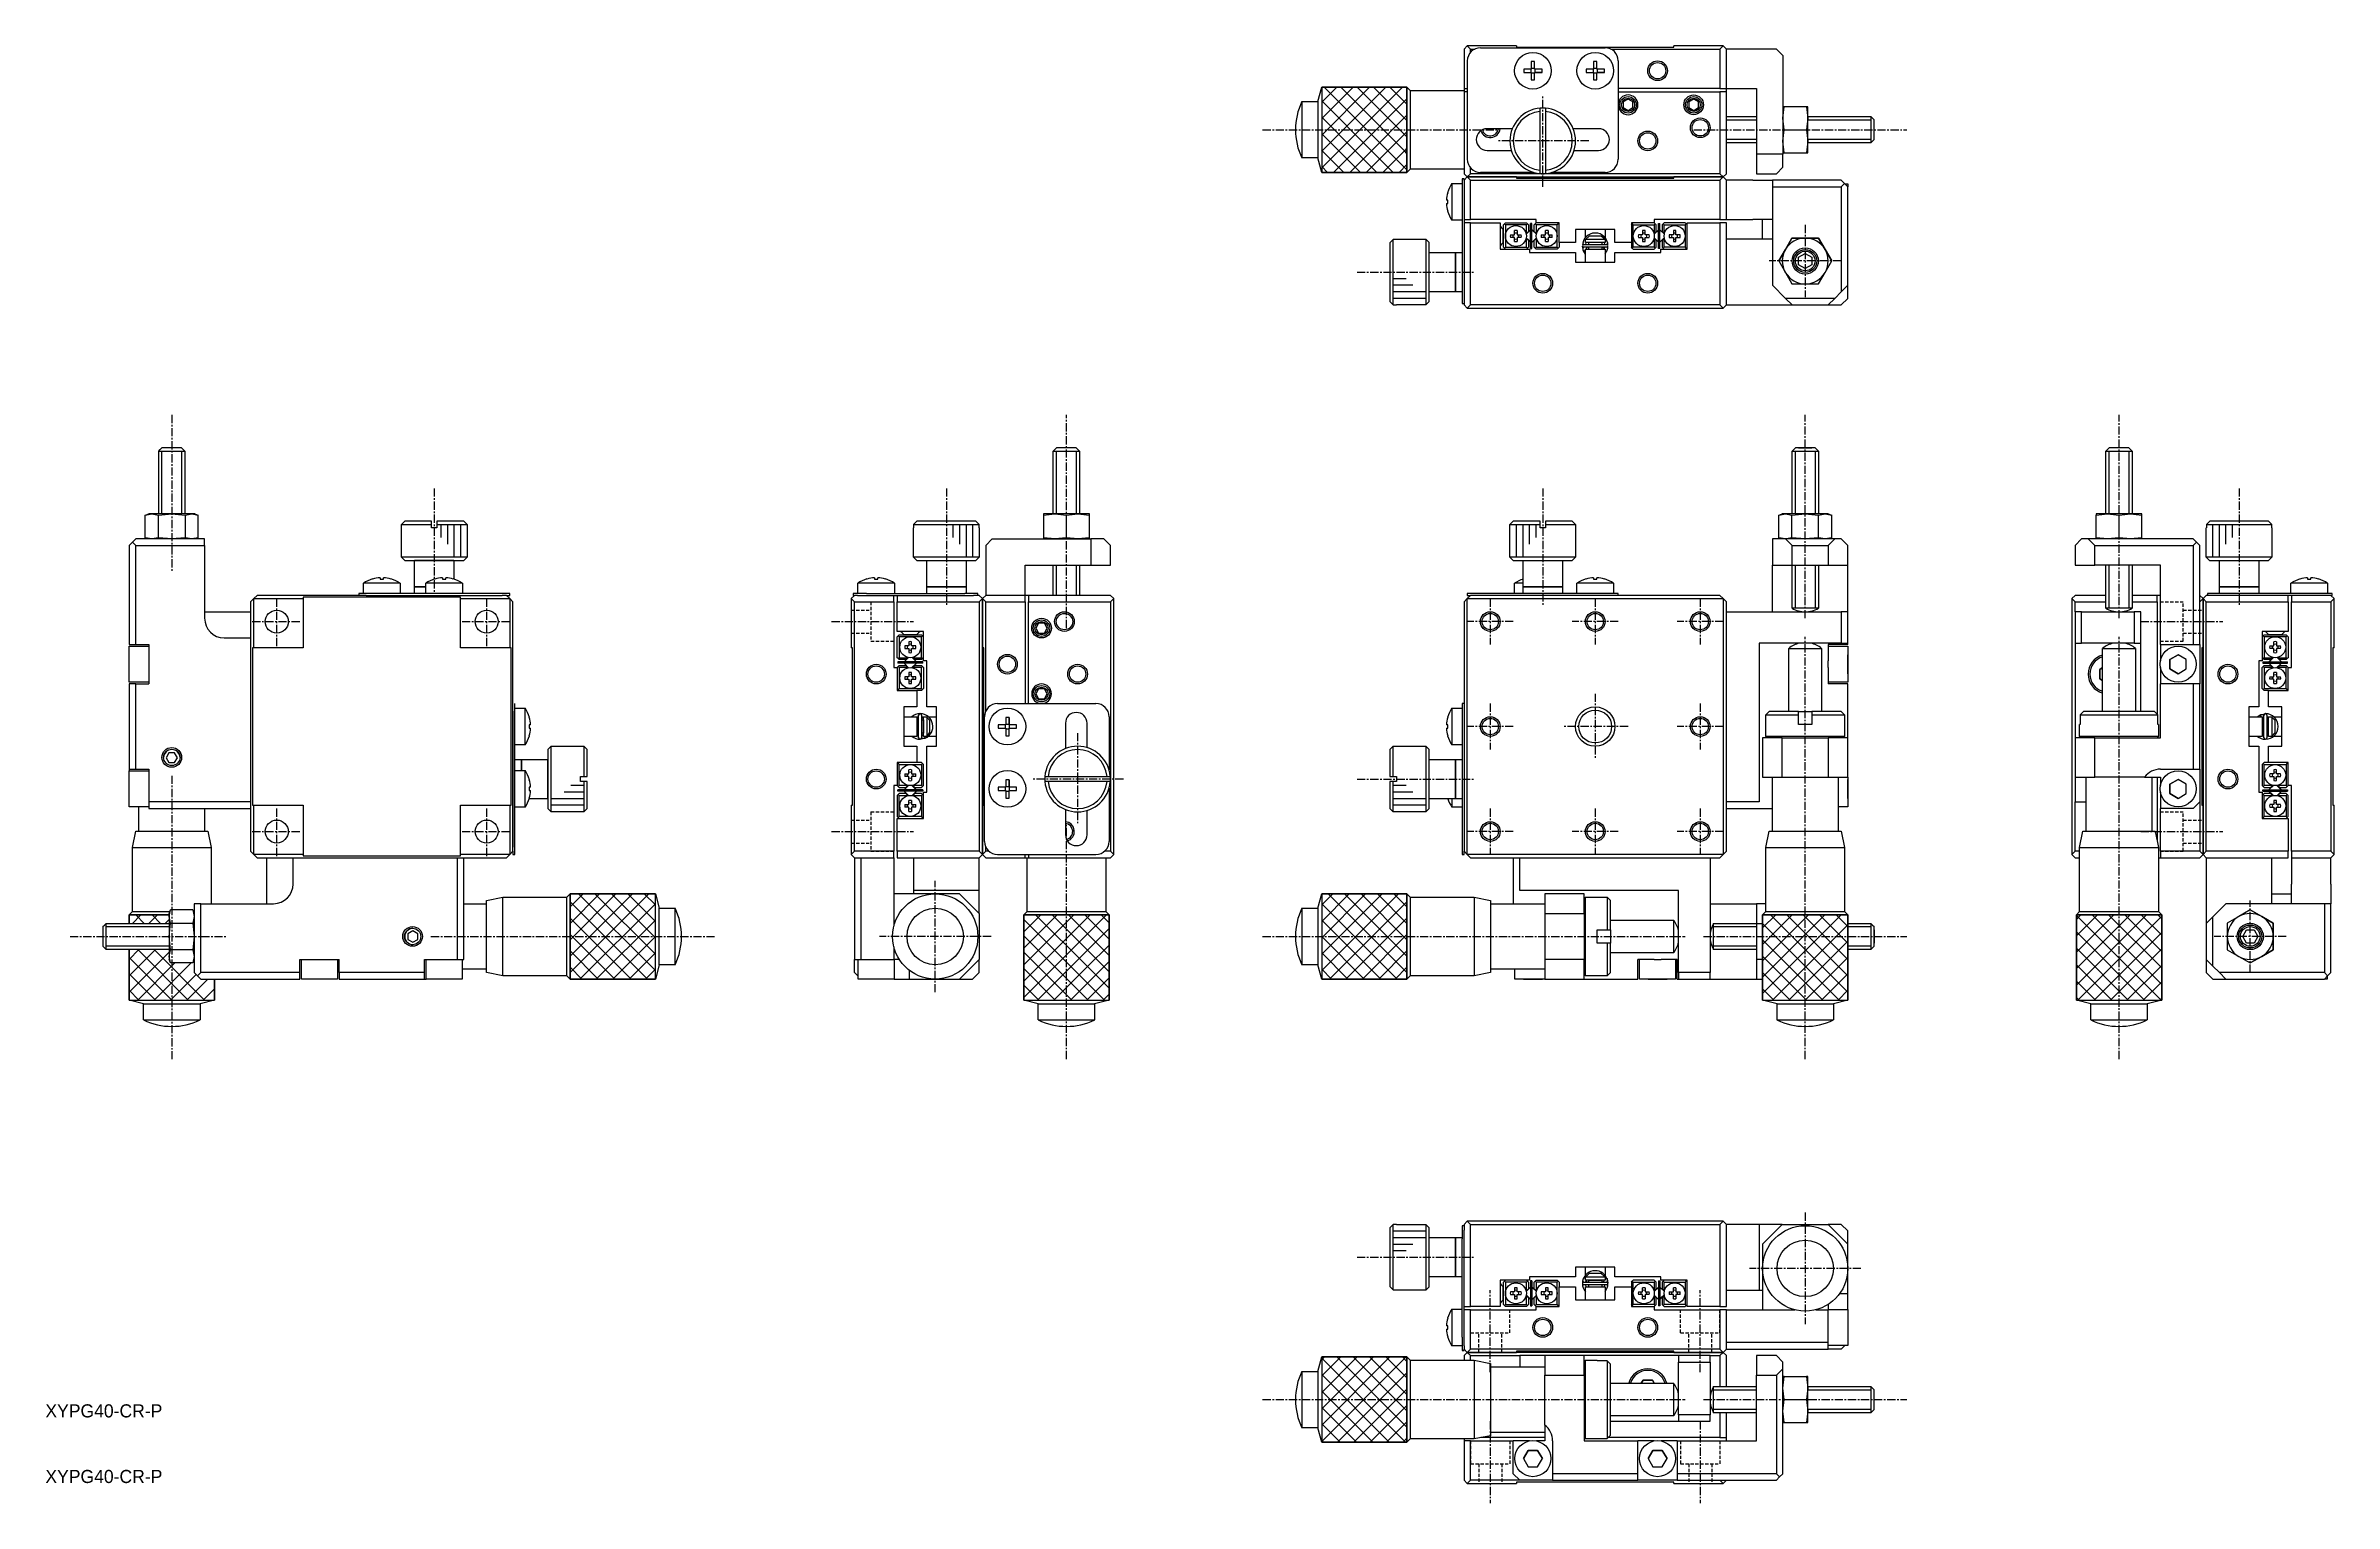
# Model space of a CAD drawing. Extents: x 10 to 359, y 7 to 229.
import ezdxf

# ---------------------------------------------------------------- set-up
doc = ezdxf.new("R2010")
doc.units = 0
doc.linetypes.add('CENTER', pattern=[2, 1.25, -0.25, 0.25, -0.25])
doc.linetypes.add('DASHED', pattern=[0.75, 0.5, -0.25])
doc.layers.get('0').update_dxf_attribs({"linetype": 'CONTINUOUS'})
doc.layers.add('CENTER', color=1, linetype='CENTER')
doc.styles.get("Standard").update_dxf_attribs({"font": 'FGP教科書体NT-M'})

msp = doc.modelspace()

# ---------------------------------------------------------------- texts
at = {"color": 7, "linetype": 'CONTINUOUS'}
for p in [(10, 20), (10, 10)]:
    msp.add_text('XYPG40-CR-P', height=2, dxfattribs=at).set_placement(p)

# ---------------------------------------------------------------- linework, layer by layer
at = {"color": 7, "linetype": 'CONTINUOUS'}
for p, q in [((226.73, 229.08), (226.23, 228.58)), ((226.23, 228.58), (226.23, 222.58)), ((234.23, 229.08), (226.73, 229.08)), ((227.23, 228.58), (226.73, 229.08)), ((226.73, 226.78), (226.73, 211.78)), ((227.23, 228.11), (227.23, 228.58)), ((227.23, 228.58), (227.86, 228.58)), ((228.73, 228.78), (247.73, 228.78)), ((234.23, 229.08), (234.23, 228.88)), ((234.23, 228.88), (258.23, 228.88)), ((248.6, 228.58), (265.23, 228.58)), ((249.73, 226.78), (249.73, 211.78)), ((258.23, 228.88), (258.23, 229.08)), ((265.73, 229.08), (258.23, 229.08)), ((265.73, 229.08), (265.23, 228.58)), ((265.23, 228.58), (265.23, 222.58)), ((266.23, 228.58), (265.73, 229.08)), ((273.83, 228.58), (266.23, 228.58)), ((266.23, 222.58), (266.23, 228.58)), ((273.83, 228.58), (274.83, 227.58)), ((274.83, 227.58), (274.83, 212.58)), ((235.33, 225.54), (235.33, 225.02)), ((236.47, 225.54), (235.33, 225.54)), ((235.33, 225.02), (236.47, 225.02)), ((235.33, 225.02), (236.4, 225.02)), ((236.4, 225.54), (236.4, 225.02)), ((236.4, 225.02), (236.47, 225.02)), ((236.47, 226.68), (236.47, 225.54)), ((236.99, 226.68), (236.47, 226.68)), ((236.99, 225.61), (236.47, 225.61)), ((236.47, 225.02), (236.47, 223.88)), ((236.47, 224.95), (236.99, 224.95)), ((236.47, 223.88), (236.99, 223.88)), ((236.99, 225.54), (236.99, 226.68)), ((238.13, 225.54), (236.99, 225.54)), ((236.99, 225.02), (238.13, 225.02)), ((236.99, 223.88), (236.99, 225.02)), ((236.99, 225.02), (237.06, 225.02)), ((237.06, 225.02), (237.06, 225.54)), ((238.13, 225.02), (237.06, 225.02)), ((238.13, 225.02), (238.13, 225.54)), ((244.83, 225.54), (244.83, 225.02)), ((245.97, 225.54), (244.83, 225.54)), ((244.83, 225.02), (245.97, 225.02)), ((244.83, 225.02), (245.9, 225.02)), ((245.9, 225.54), (245.9, 225.02)), ((245.9, 225.02), (245.97, 225.02)), ((245.97, 226.68), (245.97, 225.54)), ((246.49, 226.68), (245.97, 226.68)), ((246.49, 225.61), (245.97, 225.61)), ((245.97, 225.02), (245.97, 223.88)), ((245.97, 224.95), (246.49, 224.95)), ((245.97, 223.88), (246.49, 223.88)), ((246.49, 225.54), (246.49, 226.68)), ((247.63, 225.54), (246.49, 225.54)), ((246.49, 225.02), (247.63, 225.02)), ((246.49, 223.88), (246.49, 225.02)), ((246.49, 225.02), (246.56, 225.02)), ((246.56, 225.02), (246.56, 225.54)), ((247.63, 225.02), (246.56, 225.02)), ((247.63, 225.02), (247.63, 225.54)), ((201.53, 220.58), (201.53, 214.83)), ((201.53, 220.58), (203.94, 220.58)), ((203.94, 220.58), (204.53, 222.78)), ((203.94, 220.58), (203.94, 214.83)), ((204.53, 222.78), (204.53, 214.08)), ((217.53, 222.78), (204.53, 222.78)), ((204.53, 222.78), (204.53, 209.78)), ((217.53, 222.78), (218.03, 222.28)), ((217.53, 209.78), (217.53, 222.78)), ((218.03, 222.28), (218.03, 214.25)), ((218.03, 222.28), (226.23, 222.28)), ((226.23, 222.58), (226.73, 222.58)), ((226.23, 222.58), (226.23, 222.08)), ((226.23, 222.08), (226.23, 209.58)), ((226.73, 222.08), (226.23, 222.08)), ((265.23, 222.58), (249.73, 222.58)), ((249.73, 222.08), (265.23, 222.08)), ((251.23, 220.95), (250.48, 220.52)), ((250.48, 220.52), (250.48, 219.65)), ((251.98, 220.52), (251.23, 220.95)), ((251.98, 219.65), (251.98, 220.52)), ((261.23, 220.95), (260.48, 220.52)), ((260.48, 220.52), (260.48, 219.65)), ((261.98, 220.52), (261.23, 220.95)), ((261.98, 219.65), (261.98, 220.52)), ((265.23, 222.58), (266.23, 222.58)), ((266.23, 222.08), (265.23, 222.08)), ((265.23, 222.08), (265.23, 209.58)), ((266.23, 222.58), (270.83, 222.58)), ((266.23, 222.08), (266.23, 222.58)), ((266.23, 209.58), (266.23, 222.08)), ((270.83, 222.58), (270.83, 212.58)), ((274.83, 218.03), (275.03, 219.78)), ((275.03, 219.78), (274.83, 219.78)), ((278.43, 219.78), (275.03, 219.78)), ((278.43, 219.78), (278.63, 218.03)), ((278.63, 219.78), (278.43, 219.78)), ((278.63, 218.03), (278.63, 219.78)), ((233.59, 216.43), (229.73, 216.43)), ((237.83, 219.06), (237.83, 219.57)), ((237.83, 210.1), (237.83, 219.06)), ((238.63, 219.57), (238.63, 219.06)), ((238.63, 219.06), (238.63, 210.1)), ((246.73, 216.43), (242.88, 216.43)), ((250.48, 219.65), (251.23, 219.22)), ((251.23, 219.22), (251.98, 219.65)), ((260.48, 219.65), (261.23, 219.22)), ((261.23, 219.22), (261.98, 219.65)), ((266.23, 218.28), (270.83, 218.28)), ((275.03, 216.28), (274.83, 218.03)), ((274.83, 214.53), (275.03, 216.28)), ((275.03, 216.28), (278.43, 216.28)), ((278.63, 218.03), (278.43, 216.28)), ((278.43, 216.28), (278.63, 214.53)), ((278.63, 218.28), (288.23, 218.28)), ((278.63, 214.53), (278.63, 218.03)), ((288.23, 218.28), (288.23, 216.28)), ((288.23, 218.28), (288.48, 218.03)), ((288.23, 216.28), (288.23, 214.28)), ((288.48, 218.03), (288.73, 217.78)), ((288.73, 216.28), (288.73, 217.78)), ((288.73, 214.78), (288.73, 216.28)), ((201.53, 214.83), (201.53, 211.98)), ((203.94, 214.83), (203.94, 211.98)), ((217.53, 214.08), (217.53, 209.78)), ((218.03, 214.25), (218.03, 210.28)), ((229.73, 213.13), (233.45, 213.13)), ((243.02, 213.13), (246.73, 213.13)), ((270.83, 214.28), (266.23, 214.28)), ((275.03, 212.78), (274.83, 214.53)), ((274.83, 212.78), (275.03, 212.78)), ((275.03, 212.78), (278.43, 212.78)), ((278.63, 214.53), (278.43, 212.78)), ((278.43, 212.78), (278.63, 212.78)), ((278.63, 212.78), (278.63, 214.53)), ((288.23, 214.28), (278.63, 214.28)), ((288.48, 214.53), (288.23, 214.28)), ((288.73, 214.78), (288.48, 214.53)), ((203.94, 211.98), (201.53, 211.98)), ((204.53, 209.78), (203.94, 211.98)), ((204.53, 209.78), (217.53, 209.78)), ((218.03, 210.28), (217.53, 209.78)), ((226.23, 210.28), (218.03, 210.28)), ((226.73, 209.08), (226.23, 209.58)), ((227.23, 209.58), (226.73, 209.08)), ((227.23, 209.58), (227.23, 210.46)), ((238.23, 209.58), (227.23, 209.58)), ((236.83, 209.78), (228.73, 209.78)), ((237.83, 209.6), (237.83, 210.1)), ((265.23, 209.58), (238.23, 209.58)), ((238.63, 210.1), (238.63, 209.6)), ((247.73, 209.78), (239.63, 209.78)), ((265.73, 209.08), (265.23, 209.58)), ((266.23, 209.58), (265.73, 209.08)), ((274.83, 212.58), (270.83, 212.58)), ((270.83, 212.58), (270.83, 209.58)), ((270.83, 209.58), (273.83, 209.58)), ((274.83, 210.58), (273.83, 209.58)), ((274.83, 210.58), (274.83, 212.58)), ((223.74, 206.68), (223.73, 206.68)), ((224.39, 208.08), (224.39, 202.48)), ((224.39, 208.08), (225.93, 208.08)), ((226.23, 208.78), (225.93, 208.78)), ((225.93, 208.78), (225.93, 206.78)), ((225.93, 206.78), (225.93, 191.78)), ((226.73, 209.08), (226.23, 208.58)), ((226.23, 208.58), (226.23, 208.78)), ((226.23, 208.58), (226.23, 202.58)), ((226.73, 209.08), (265.73, 209.08)), ((234.23, 209.08), (226.73, 209.08)), ((227.23, 208.58), (226.73, 209.08)), ((227.23, 208.58), (265.23, 208.58)), ((227.23, 202.58), (227.23, 208.58)), ((234.23, 209.08), (234.23, 208.88)), ((234.23, 208.88), (258.23, 208.88)), ((265.73, 209.08), (258.23, 209.08)), ((258.23, 208.88), (258.23, 209.08)), ((265.73, 209.08), (265.23, 208.58)), ((265.23, 208.58), (265.23, 202.58)), ((266.23, 208.58), (265.73, 209.08)), ((270.23, 208.58), (266.23, 208.58)), ((266.23, 202.58), (266.23, 208.58)), ((270.23, 208.58), (273.23, 208.58)), ((283.73, 208.58), (273.23, 208.58)), ((273.23, 208.58), (273.23, 207.58)), ((273.23, 207.58), (283.73, 207.58)), ((273.23, 207.58), (273.23, 192.58)), ((284.23, 208.08), (283.73, 208.58)), ((284.23, 208.08), (283.73, 207.58)), ((283.73, 207.58), (283.73, 191.58)), ((284.73, 207.58), (284.23, 208.08)), ((284.28, 208.03), (284.73, 208.03)), ((284.73, 208.03), (284.73, 207.58)), ((284.73, 192.58), (284.73, 207.58)), ((223.74, 205.54), (223.55, 205.54)), ((223.55, 205.02), (223.74, 205.02)), ((223.73, 203.88), (223.74, 203.88)), ((223.74, 205.02), (223.74, 205.54)), ((225.93, 202.48), (224.39, 202.48)), ((226.23, 202.58), (226.23, 202.08)), ((226.23, 202.58), (227.23, 202.58)), ((237.23, 202.58), (227.23, 202.58)), ((237.23, 202.08), (237.23, 202.58)), ((255.23, 202.58), (255.23, 202.08)), ((265.23, 202.58), (255.23, 202.58)), ((265.23, 202.58), (266.23, 202.58)), ((266.23, 202.58), (270.23, 202.58)), ((273.23, 202.58), (270.23, 202.58)), ((271.73, 199.58), (271.73, 202.58)), ((215.43, 199.57), (214.93, 199.06)), ((214.93, 199.06), (214.93, 190.1)), ((215.93, 199.57), (215.43, 199.57)), ((215.43, 189.6), (215.43, 199.57)), ((215.93, 199.58), (215.93, 199.57)), ((215.93, 199.58), (220.43, 199.58)), ((220.43, 199.58), (220.43, 189.58)), ((220.43, 199.58), (220.93, 199.08)), ((220.93, 190.08), (220.93, 199.08)), ((226.23, 202.08), (226.23, 189.58)), ((227.23, 202.08), (226.23, 202.08)), ((227.23, 202.08), (231.73, 202.08)), ((227.23, 189.58), (227.23, 202.08)), ((231.73, 202.08), (231.73, 198.08)), ((231.73, 201.56), (231.96, 201.33)), ((231.96, 198.83), (231.73, 198.6)), ((231.96, 201.33), (232.21, 201.08)), ((232.21, 199.08), (231.96, 198.83)), ((232.21, 199.08), (232.21, 201.08)), ((232.38, 201.93), (232.23, 201.78)), ((232.23, 198.38), (232.23, 201.78)), ((232.38, 201.93), (232.53, 202.08)), ((232.53, 201.78), (232.38, 201.93)), ((232.53, 202.08), (235.73, 202.08)), ((235.73, 201.78), (232.53, 201.78)), ((232.53, 201.78), (232.53, 200.08)), ((232.53, 200.08), (232.53, 198.38)), ((233.31, 200.28), (233.93, 200.28)), ((233.93, 199.88), (233.31, 199.88)), ((233.93, 200.28), (233.93, 200.91)), ((233.93, 199.26), (233.93, 199.88)), ((234.33, 200.91), (234.33, 200.28)), ((234.33, 200.28), (234.96, 200.28)), ((234.96, 199.88), (234.33, 199.88)), ((234.33, 199.88), (234.33, 199.26)), ((235.69, 200.44), (235.73, 200.48)), ((235.73, 199.68), (235.69, 199.72)), ((235.71, 200.37), (236.32, 200.98)), ((235.97, 199.57), (235.71, 199.83)), ((236.32, 199.18), (235.71, 199.8)), ((235.73, 202.08), (235.88, 201.93)), ((235.88, 201.93), (235.73, 201.78)), ((235.73, 200.48), (235.73, 201.78)), ((235.73, 200.48), (236.03, 200.78)), ((235.73, 198.38), (235.73, 199.68)), ((236.03, 199.38), (235.73, 199.68)), ((236.03, 201.78), (235.88, 201.93)), ((236.36, 199.18), (235.97, 199.57)), ((236.03, 201.78), (236.03, 200.78)), ((236.03, 199.38), (236.03, 198.38)), ((236.58, 201.98), (236.38, 201.98)), ((236.38, 198.18), (236.38, 201.98)), ((236.58, 198.18), (236.58, 201.98)), ((236.61, 200.98), (237.25, 200.34)), ((236.64, 200.98), (237.26, 200.37)), ((237.26, 199.8), (236.64, 199.18)), ((237.08, 201.93), (236.93, 201.78)), ((236.93, 200.78), (236.93, 201.78)), ((236.93, 200.78), (237.23, 200.48)), ((237.23, 199.68), (236.93, 199.38)), ((236.93, 198.38), (236.93, 199.38)), ((237.08, 201.93), (237.23, 202.08)), ((237.23, 201.78), (237.08, 201.93)), ((240.73, 202.08), (237.23, 202.08)), ((240.43, 201.78), (237.23, 201.78)), ((237.23, 201.78), (237.23, 200.48)), ((237.23, 200.48), (237.27, 200.44)), ((237.27, 199.72), (237.23, 199.68)), ((237.23, 199.68), (237.23, 198.38)), ((238.01, 200.28), (238.63, 200.28)), ((238.63, 199.88), (238.01, 199.88)), ((238.63, 200.28), (238.63, 200.91)), ((238.63, 199.26), (238.63, 199.88)), ((239.03, 200.91), (239.03, 200.28)), ((239.03, 200.28), (239.66, 200.28)), ((239.66, 199.88), (239.03, 199.88)), ((239.03, 199.88), (239.03, 199.26)), ((240.43, 202.08), (240.58, 201.93)), ((240.58, 201.93), (240.43, 201.78)), ((240.43, 200.08), (240.43, 201.78)), ((240.43, 198.38), (240.43, 200.08)), ((240.73, 201.78), (240.58, 201.93)), ((240.73, 199.08), (240.73, 202.08)), ((240.73, 199.08), (240.73, 198.38)), ((243.23, 199.08), (240.73, 199.08)), ((243.23, 201.08), (243.23, 199.08)), ((245.16, 201.08), (243.23, 201.08)), ((244.73, 199.85), (244.73, 201.08)), ((244.73, 199.58), (244.79, 199.58)), ((244.73, 199.08), (244.73, 199.58)), ((247.73, 199.08), (244.73, 199.08)), ((244.8, 199.08), (244.73, 198.81)), ((245.32, 200.08), (244.79, 199.58)), ((244.79, 199.58), (247.68, 199.58)), ((247.31, 201.08), (245.16, 201.08)), ((245.23, 198.81), (245.23, 199.08)), ((247.15, 200.08), (245.32, 200.08)), ((247.68, 199.58), (247.15, 200.08)), ((247.23, 199.08), (247.23, 198.81)), ((249.23, 201.08), (247.31, 201.08)), ((247.7, 198.81), (247.63, 199.08)), ((247.68, 199.58), (247.73, 199.58)), ((247.73, 201.08), (247.73, 199.81)), ((247.73, 199.81), (247.73, 199.81)), ((247.73, 199.81), (247.73, 199.81)), ((247.73, 199.58), (247.73, 199.08)), ((249.23, 199.08), (249.23, 201.08)), ((251.73, 199.08), (249.23, 199.08)), ((251.73, 202.08), (251.73, 199.08)), ((255.23, 202.08), (251.73, 202.08)), ((251.73, 201.78), (251.88, 201.93)), ((251.73, 199.08), (251.73, 198.38)), ((252.03, 202.08), (251.88, 201.93)), ((251.88, 201.93), (252.03, 201.78)), ((252.03, 201.78), (255.23, 201.78)), ((252.03, 200.08), (252.03, 201.78)), ((252.03, 198.38), (252.03, 200.08)), ((253.43, 200.28), (252.81, 200.28)), ((252.81, 199.88), (253.43, 199.88)), ((253.43, 200.91), (253.43, 200.28)), ((253.43, 199.88), (253.43, 199.26)), ((253.83, 200.28), (253.83, 200.91)), ((254.46, 200.28), (253.83, 200.28)), ((253.83, 199.88), (254.46, 199.88)), ((253.83, 199.26), (253.83, 199.88)), ((255.23, 200.48), (255.19, 200.44)), ((255.19, 199.72), (255.23, 199.68)), ((255.86, 200.98), (255.21, 200.34)), ((255.21, 200.37), (255.82, 200.98)), ((255.82, 199.18), (255.21, 199.8)), ((255.38, 201.93), (255.23, 202.08)), ((255.23, 201.78), (255.38, 201.93)), ((255.23, 201.78), (255.23, 200.48)), ((255.53, 200.78), (255.23, 200.48)), ((255.23, 199.68), (255.23, 198.38)), ((255.23, 199.68), (255.53, 199.38)), ((255.38, 201.93), (255.53, 201.78)), ((255.53, 200.78), (255.53, 201.78)), ((255.53, 198.38), (255.53, 199.38)), ((255.88, 201.98), (256.08, 201.98)), ((255.88, 198.18), (255.88, 201.98)), ((256.08, 198.18), (256.08, 201.98)), ((256.11, 199.18), (256.49, 199.57)), ((256.14, 200.98), (256.76, 200.37)), ((256.76, 199.8), (256.14, 199.18)), ((256.43, 201.78), (256.58, 201.93)), ((256.43, 201.78), (256.43, 200.78)), ((256.73, 200.48), (256.43, 200.78)), ((256.43, 199.38), (256.73, 199.68)), ((256.43, 199.38), (256.43, 198.38)), ((256.49, 199.57), (256.75, 199.83)), ((256.73, 202.08), (256.58, 201.93)), ((256.58, 201.93), (256.73, 201.78)), ((259.93, 202.08), (256.73, 202.08)), ((256.73, 201.78), (259.93, 201.78)), ((256.73, 200.48), (256.73, 201.78)), ((256.77, 200.44), (256.73, 200.48)), ((256.73, 199.68), (256.77, 199.72)), ((256.73, 198.38), (256.73, 199.68)), ((258.13, 200.28), (257.51, 200.28)), ((257.51, 199.88), (258.13, 199.88)), ((258.13, 200.91), (258.13, 200.28)), ((258.13, 199.88), (258.13, 199.26)), ((258.53, 200.28), (258.53, 200.91)), ((259.16, 200.28), (258.53, 200.28)), ((258.53, 199.26), (258.53, 199.88)), ((258.53, 199.88), (259.16, 199.88)), ((260.08, 201.93), (259.93, 202.08)), ((259.93, 201.78), (260.08, 201.93)), ((259.93, 201.78), (259.93, 200.08)), ((259.93, 200.08), (259.93, 198.38)), ((260.08, 201.93), (260.23, 201.78)), ((260.23, 202.08), (265.23, 202.08)), ((260.23, 198.08), (260.23, 202.08)), ((265.23, 202.08), (265.23, 189.58)), ((266.23, 202.08), (265.23, 202.08)), ((266.23, 189.58), (266.23, 202.08)), ((273.23, 199.58), (266.23, 199.58)), ((276.21, 199.78), (275.2, 198.03)), ((275.2, 198.03), (276.21, 199.78)), ((278.23, 199.78), (276.21, 199.78)), ((276.21, 199.78), (278.23, 199.78)), ((280.25, 199.78), (278.23, 199.78)), ((278.23, 199.78), (280.25, 199.78)), ((281.26, 198.03), (280.25, 199.78)), ((280.25, 199.78), (281.26, 198.03)), ((220.93, 197.58), (224.93, 197.58)), ((224.93, 197.58), (224.93, 191.58)), ((224.93, 191.58), (224.93, 197.58)), ((224.93, 197.58), (225.93, 197.58)), ((231.73, 198.08), (236.23, 198.08)), ((232.23, 198.38), (232.38, 198.23)), ((232.38, 198.23), (232.53, 198.38)), ((232.53, 198.08), (232.38, 198.23)), ((232.53, 198.38), (235.73, 198.38)), ((235.73, 198.38), (235.88, 198.23)), ((235.88, 198.23), (235.73, 198.08)), ((235.88, 198.23), (236.03, 198.38)), ((236.23, 198.08), (236.23, 197.58)), ((236.23, 197.58), (243.23, 197.58)), ((236.38, 198.18), (236.58, 198.18)), ((236.93, 198.38), (237.08, 198.23)), ((237.08, 198.23), (237.23, 198.38)), ((237.23, 198.08), (237.08, 198.23)), ((237.23, 198.38), (240.43, 198.38)), ((240.43, 198.08), (237.23, 198.08)), ((240.43, 198.38), (240.58, 198.23)), ((240.58, 198.23), (240.43, 198.08)), ((240.58, 198.23), (240.73, 198.38)), ((243.23, 197.58), (243.23, 196.08)), ((243.23, 196.08), (249.23, 196.08)), ((244.43, 197.8), (244.27, 198.56)), ((244.37, 198.15), (244.38, 198.19)), ((244.37, 198.12), (244.37, 198.15)), ((244.37, 198.08), (244.37, 198.12)), ((244.37, 198.05), (244.37, 198.08)), ((244.37, 198.01), (244.37, 198.05)), ((244.38, 197.97), (244.37, 198.01)), ((244.38, 198.22), (244.39, 198.26)), ((244.38, 198.19), (244.38, 198.22)), ((244.39, 197.94), (244.38, 197.97)), ((244.39, 198.26), (244.4, 198.29)), ((244.39, 197.9), (244.39, 197.94)), ((244.4, 197.87), (244.39, 197.9)), ((244.4, 198.29), (244.41, 198.33)), ((244.42, 197.84), (244.4, 197.87)), ((244.41, 198.33), (244.42, 198.36)), ((244.42, 198.36), (244.43, 198.37)), ((244.43, 197.81), (244.42, 197.84)), ((244.43, 197.8), (244.73, 197.9)), ((244.43, 197.81), (244.43, 197.8)), ((244.73, 197.32), (244.43, 197.81)), ((244.43, 197.8), (244.43, 197.8)), ((244.43, 197.8), (244.44, 197.8)), ((244.45, 197.77), (244.43, 197.8)), ((244.44, 197.8), (244.44, 197.8)), ((244.44, 197.8), (244.45, 197.8)), ((244.45, 197.8), (244.46, 197.8)), ((244.46, 197.8), (244.47, 197.8)), ((244.47, 197.8), (244.48, 197.81)), ((244.48, 197.81), (244.49, 197.81)), ((244.49, 198.81), (247.94, 198.81)), ((247.94, 198.36), (244.49, 198.36)), ((244.49, 197.81), (244.5, 197.81)), ((244.5, 197.81), (244.51, 197.82)), ((244.51, 197.82), (244.53, 197.82)), ((244.53, 197.82), (244.54, 197.83)), ((244.54, 197.83), (244.56, 197.83)), ((244.56, 197.83), (244.58, 197.84)), ((244.58, 197.84), (244.59, 197.85)), ((244.59, 197.85), (244.61, 197.85)), ((244.61, 197.85), (244.63, 197.86)), ((244.63, 197.86), (244.65, 197.87)), ((244.65, 197.87), (244.66, 197.87)), ((244.66, 197.87), (244.68, 197.88)), ((244.68, 197.88), (244.7, 197.89)), ((244.7, 197.89), (244.72, 197.9)), ((244.72, 197.9), (244.73, 197.91)), ((244.73, 198.08), (247.73, 198.08)), ((244.73, 196.08), (244.73, 198.08)), ((244.83, 198.16), (244.82, 198.14)), ((244.82, 198.14), (244.82, 198.13)), ((244.82, 198.13), (244.82, 198.11)), ((244.82, 198.11), (244.82, 198.1)), ((244.82, 198.1), (244.82, 198.09)), ((244.82, 198.09), (244.82, 198.08)), ((244.84, 198.18), (244.83, 198.17)), ((244.83, 198.17), (244.83, 198.16)), ((244.85, 198.21), (244.84, 198.19)), ((244.84, 198.19), (244.84, 198.18)), ((244.86, 198.23), (244.85, 198.22)), ((244.85, 198.22), (244.85, 198.21)), ((244.87, 198.24), (244.86, 198.23)), ((244.88, 198.26), (244.87, 198.25)), ((244.87, 198.25), (244.87, 198.24)), ((244.89, 198.27), (244.88, 198.26)), ((244.9, 198.28), (244.89, 198.27)), ((244.91, 198.29), (244.9, 198.28)), ((244.92, 198.3), (244.91, 198.29)), ((244.93, 198.31), (244.92, 198.3)), ((244.94, 198.32), (244.93, 198.31)), ((244.95, 198.32), (244.94, 198.32)), ((244.97, 198.33), (244.95, 198.32)), ((244.98, 198.34), (244.97, 198.33)), ((244.99, 198.34), (244.98, 198.34)), ((245, 198.35), (244.99, 198.34)), ((245.02, 198.35), (245, 198.35)), ((245.03, 198.35), (245.02, 198.35)), ((245.04, 198.36), (245.03, 198.35)), ((245.06, 198.36), (245.04, 198.36)), ((245.07, 198.36), (245.06, 198.36)), ((245.08, 198.36), (245.07, 198.36)), ((245.09, 198.36), (245.08, 198.36)), ((245.23, 198.08), (245.23, 198.36)), ((247.23, 198.36), (247.23, 198.08)), ((247.36, 198.36), (247.34, 198.36)), ((247.34, 198.36), (247.34, 198.36)), ((247.37, 198.36), (247.36, 198.36)), ((247.38, 198.36), (247.37, 198.36)), ((247.4, 198.35), (247.38, 198.36)), ((247.41, 198.35), (247.4, 198.35)), ((247.42, 198.35), (247.41, 198.35)), ((247.44, 198.34), (247.42, 198.35)), ((247.45, 198.34), (247.44, 198.34)), ((247.46, 198.33), (247.45, 198.34)), ((247.47, 198.33), (247.46, 198.33)), ((247.49, 198.32), (247.47, 198.33)), ((247.5, 198.31), (247.49, 198.32)), ((247.51, 198.3), (247.5, 198.31)), ((247.52, 198.3), (247.51, 198.3)), ((247.53, 198.29), (247.52, 198.3)), ((247.54, 198.28), (247.53, 198.29)), ((247.55, 198.27), (247.54, 198.28)), ((247.56, 198.26), (247.55, 198.27)), ((247.56, 198.25), (247.56, 198.26)), ((247.57, 198.23), (247.56, 198.25)), ((247.58, 198.22), (247.57, 198.23)), ((247.58, 198.21), (247.58, 198.22)), ((247.59, 198.2), (247.58, 198.21)), ((247.6, 198.19), (247.59, 198.2)), ((247.6, 198.17), (247.6, 198.19)), ((247.6, 198.16), (247.6, 198.17)), ((247.61, 198.15), (247.6, 198.16)), ((247.61, 198.13), (247.61, 198.15)), ((247.61, 198.12), (247.61, 198.13)), ((247.61, 198.11), (247.61, 198.12)), ((247.61, 198.09), (247.61, 198.11)), ((247.61, 198.08), (247.61, 198.09)), ((247.63, 198.08), (247.7, 198.36)), ((247.73, 198.08), (247.73, 196.08)), ((248, 197.81), (247.99, 197.78)), ((248.02, 197.85), (248, 197.81)), ((248, 197.81), (248, 197.81)), ((248, 197.81), (248, 197.81)), ((248, 197.81), (248, 197.81)), ((248, 197.8), (248, 197.81)), ((248.03, 197.87), (248.02, 197.86)), ((248.02, 197.86), (248.02, 197.86)), ((248.02, 197.86), (248.02, 197.86)), ((248.02, 197.86), (248.02, 197.85)), ((248.03, 197.87), (248.03, 197.87)), ((248.03, 197.87), (248.03, 197.87)), ((249.23, 197.58), (256.23, 197.58)), ((249.23, 196.08), (249.23, 197.58)), ((251.88, 198.23), (251.73, 198.38)), ((252.03, 198.38), (251.88, 198.23)), ((251.88, 198.23), (252.03, 198.08)), ((255.23, 198.38), (252.03, 198.38)), ((252.03, 198.08), (255.23, 198.08)), ((255.38, 198.23), (255.23, 198.38)), ((255.23, 198.08), (255.38, 198.23)), ((255.53, 198.38), (255.38, 198.23)), ((256.08, 198.18), (255.88, 198.18)), ((256.23, 198.08), (260.23, 198.08)), ((256.23, 197.58), (256.23, 198.08)), ((256.58, 198.23), (256.43, 198.38)), ((256.73, 198.38), (256.58, 198.23)), ((256.58, 198.23), (256.73, 198.08)), ((259.93, 198.38), (256.73, 198.38)), ((260.08, 198.23), (259.93, 198.38)), ((259.93, 198.08), (260.08, 198.23)), ((260.23, 198.38), (260.08, 198.23)), ((275.2, 198.03), (274.19, 196.28)), ((274.19, 196.28), (275.2, 198.03)), ((274.19, 196.28), (275.2, 194.53)), ((277.23, 196.86), (278.23, 197.44)), ((277.23, 195.71), (277.23, 196.86)), ((278.23, 195.13), (277.23, 195.71)), ((278.23, 195.13), (277.23, 195.71)), ((278.23, 197.44), (279.23, 196.86)), ((279.23, 195.71), (278.23, 195.13)), ((279.23, 195.71), (278.23, 195.13)), ((279.23, 196.86), (279.23, 195.71)), ((282.27, 196.28), (281.26, 198.03)), ((281.26, 198.03), (282.27, 196.28)), ((281.26, 194.53), (282.27, 196.28)), ((275.23, 190.58), (273.23, 192.58)), ((275.2, 194.53), (276.21, 192.78)), ((276.21, 192.78), (278.23, 192.78)), ((278.23, 192.78), (280.25, 192.78)), ((280.25, 192.78), (281.26, 194.53)), ((283.73, 191.58), (284.73, 192.58)), ((284.73, 190.58), (284.73, 192.58)), ((214.93, 190.1), (215.43, 189.6)), ((215.43, 189.6), (215.93, 189.6)), ((215.93, 189.6), (215.93, 189.58)), ((220.43, 189.58), (215.93, 189.58)), ((220.93, 190.08), (220.43, 189.58)), ((224.93, 191.58), (220.93, 191.58)), ((225.93, 191.58), (224.93, 191.58)), ((225.93, 191.78), (225.93, 189.78)), ((225.93, 189.78), (226.23, 189.78)), ((226.73, 189.08), (226.23, 189.58)), ((227.23, 189.58), (226.73, 189.08)), ((226.73, 189.08), (265.73, 189.08)), ((265.23, 189.58), (227.23, 189.58)), ((265.73, 189.08), (265.23, 189.58)), ((266.23, 189.58), (265.73, 189.08)), ((266.23, 189.58), (276.23, 189.58)), ((282.73, 190.58), (275.23, 190.58)), ((275.23, 190.58), (276.23, 189.58)), ((276.23, 189.58), (281.73, 189.58)), ((281.73, 189.58), (282.73, 190.58)), ((281.73, 189.58), (283.73, 189.58)), ((283.73, 191.58), (282.73, 190.58)), ((284.73, 190.58), (283.73, 189.58)), ((27.27, 167.31), (27.52, 167.56)), ((27.52, 167.56), (27.77, 167.81)), ((30.77, 167.81), (27.77, 167.81)), ((30.77, 167.81), (31.02, 167.56)), ((31.02, 167.56), (31.27, 167.31)), ((163.63, 167.31), (163.88, 167.56)), ((163.88, 167.56), (164.13, 167.81)), ((165.63, 167.81), (164.13, 167.81)), ((167.13, 167.81), (165.63, 167.81)), ((167.13, 167.81), (167.38, 167.56)), ((167.38, 167.56), (167.63, 167.31)), ((276.23, 167.31), (276.48, 167.56)), ((276.48, 167.56), (276.73, 167.81)), ((279.73, 167.81), (276.73, 167.81)), ((279.73, 167.81), (276.73, 167.81)), ((278.23, 167.81), (277.23, 167.81)), ((277.23, 167.81), (278.23, 167.81)), ((278.23, 167.81), (279.23, 167.81)), ((279.23, 167.81), (278.23, 167.81)), ((279.73, 167.81), (279.98, 167.56)), ((279.98, 167.56), (280.23, 167.31)), ((324.06, 167.31), (324.31, 167.56)), ((324.31, 167.56), (324.56, 167.81)), ((327.56, 167.81), (324.56, 167.81)), ((327.56, 167.81), (327.81, 167.56)), ((327.81, 167.56), (328.06, 167.31)), ((27.27, 167.31), (31.27, 167.31)), ((27.27, 157.71), (27.27, 167.31)), ((31.27, 167.31), (31.27, 157.71)), ((163.63, 167.31), (165.63, 167.31)), ((163.63, 157.71), (163.63, 167.31)), ((165.63, 167.31), (167.63, 167.31)), ((167.63, 167.31), (167.63, 157.71)), ((276.23, 167.31), (280.23, 167.31)), ((276.23, 157.71), (276.23, 167.31)), ((280.23, 167.31), (280.23, 157.71)), ((324.06, 167.31), (328.06, 167.31)), ((324.06, 157.71), (324.06, 167.31)), ((328.06, 167.31), (328.06, 157.71)), ((25.22, 157.51), (26.23, 157.71)), ((25.22, 157.51), (25.77, 157.71)), ((25.22, 154.1), (25.22, 157.51)), ((26.23, 157.71), (25.77, 157.71)), ((26.23, 157.71), (27.25, 157.51)), ((29.27, 157.71), (26.23, 157.71)), ((27.25, 157.51), (29.27, 157.71)), ((27.25, 154.1), (27.25, 157.51)), ((29.27, 157.71), (31.29, 157.51)), ((32.3, 157.71), (29.27, 157.71)), ((31.29, 157.51), (32.3, 157.71)), ((31.29, 157.51), (31.29, 154.1)), ((32.3, 157.71), (33.31, 157.51)), ((32.77, 157.71), (32.3, 157.71)), ((32.77, 157.71), (33.31, 157.51)), ((33.31, 154.1), (33.31, 157.51)), ((162.13, 157.51), (163.88, 157.71)), ((162.13, 157.71), (162.13, 157.51)), ((163.88, 157.71), (162.13, 157.71)), ((162.13, 157.51), (162.13, 154.1)), ((163.88, 157.71), (165.63, 157.51)), ((167.38, 157.71), (163.88, 157.71)), ((165.63, 157.51), (167.38, 157.71)), ((165.63, 154.1), (165.63, 157.51)), ((167.38, 157.71), (169.13, 157.51)), ((169.13, 157.71), (167.38, 157.71)), ((169.13, 157.51), (169.13, 157.71)), ((169.13, 154.1), (169.13, 157.51)), ((274.19, 157.51), (275.2, 157.71)), ((274.19, 157.51), (274.73, 157.71)), ((274.19, 154.1), (274.19, 157.51)), ((275.2, 157.71), (274.73, 157.71)), ((278.23, 157.71), (275.2, 157.71)), ((275.2, 157.71), (276.21, 157.51)), ((276.21, 157.51), (278.23, 157.71)), ((276.21, 154.1), (276.21, 157.51)), ((281.26, 157.71), (278.23, 157.71)), ((278.23, 157.71), (280.25, 157.51)), ((280.25, 157.51), (281.26, 157.71)), ((280.25, 154.1), (280.25, 157.51)), ((281.26, 157.71), (282.27, 157.51)), ((281.73, 157.71), (281.26, 157.71)), ((281.73, 157.71), (282.27, 157.51)), ((282.27, 154.1), (282.27, 157.51)), ((322.56, 157.51), (324.31, 157.71)), ((322.56, 157.71), (322.56, 157.51)), ((324.31, 157.71), (322.56, 157.71)), ((322.56, 154.1), (322.56, 157.51)), ((324.31, 157.71), (326.06, 157.51)), ((327.81, 157.71), (324.31, 157.71)), ((326.06, 157.51), (327.81, 157.71)), ((326.06, 154.1), (326.06, 157.51)), ((327.81, 157.71), (329.56, 157.51)), ((329.56, 157.71), (327.81, 157.71)), ((329.56, 157.51), (329.56, 157.71)), ((329.56, 154.1), (329.56, 157.51)), ((23.27, 153.41), (23.77, 153.91)), ((34.27, 153.91), (23.77, 153.91)), ((26.23, 153.91), (25.22, 154.1)), ((25.77, 153.91), (25.22, 154.1)), ((27.25, 154.1), (26.23, 153.91)), ((29.27, 153.91), (27.25, 154.1)), ((31.29, 154.1), (29.27, 153.91)), ((32.3, 153.91), (31.29, 154.1)), ((33.31, 154.1), (32.3, 153.91)), ((33.31, 154.1), (32.77, 153.91)), ((34.27, 152.91), (34.27, 153.91)), ((64.27, 156.11), (64.77, 156.61)), ((64.27, 156.11), (68.87, 156.11)), ((64.27, 151.11), (64.27, 156.11)), ((68.87, 156.61), (64.77, 156.61)), ((68.87, 156.11), (68.87, 156.61)), ((68.87, 155.61), (68.87, 156.11)), ((69.67, 155.61), (68.87, 155.61)), ((73.77, 156.61), (69.67, 156.61)), ((69.67, 156.61), (69.67, 156.11)), ((69.67, 156.11), (74.27, 156.11)), ((69.67, 156.11), (69.67, 155.61)), ((73.77, 156.61), (74.27, 156.11)), ((74.27, 156.11), (74.27, 151.11)), ((142.34, 155.61), (142.33, 155.61)), ((142.33, 151.11), (142.33, 155.61)), ((142.84, 156.61), (142.34, 156.11)), ((142.34, 156.11), (152.31, 156.11)), ((142.34, 156.11), (142.34, 155.61)), ((151.81, 156.61), (142.84, 156.61)), ((152.31, 156.11), (151.81, 156.61)), ((152.31, 155.61), (152.31, 156.11)), ((152.33, 155.61), (152.31, 155.61)), ((152.33, 155.61), (152.33, 151.11)), ((153.33, 152.91), (154.33, 153.91)), ((154.33, 153.91), (169.33, 153.91)), ((163.88, 153.91), (162.13, 154.1)), ((162.13, 154.1), (162.13, 153.91)), ((165.63, 154.1), (163.88, 153.91)), ((167.38, 153.91), (165.63, 154.1)), ((169.13, 154.1), (167.38, 153.91)), ((169.13, 153.91), (169.13, 154.1)), ((169.33, 153.91), (169.33, 149.91)), ((171.33, 153.91), (169.33, 153.91)), ((171.33, 153.91), (172.33, 152.91)), ((233.23, 156.11), (233.73, 156.61)), ((233.23, 156.11), (237.83, 156.11)), ((233.23, 151.11), (233.23, 156.11)), ((237.83, 156.61), (233.73, 156.61)), ((237.83, 156.61), (233.73, 156.61)), ((237.83, 156.11), (237.83, 156.61)), ((237.83, 155.61), (237.83, 156.11)), ((238.63, 155.61), (237.83, 155.61)), ((238.63, 155.61), (237.83, 155.61)), ((242.73, 156.61), (238.63, 156.61)), ((242.73, 156.61), (238.63, 156.61)), ((238.63, 156.61), (238.63, 156.11)), ((238.63, 156.11), (243.23, 156.11)), ((238.63, 156.11), (238.63, 155.61)), ((242.73, 156.61), (243.23, 156.11)), ((243.23, 156.11), (243.23, 151.11)), ((273.23, 153.91), (273.23, 149.91)), ((275.23, 153.91), (273.23, 153.91)), ((275.2, 153.91), (274.19, 154.1)), ((274.73, 153.91), (274.19, 154.1)), ((275.34, 153.91), (275.2, 153.91)), ((276.23, 153.91), (275.23, 153.91)), ((275.23, 153.91), (276.23, 152.91)), ((276.21, 154.1), (275.34, 153.91)), ((278.23, 153.91), (276.21, 154.1)), ((280.23, 153.91), (276.23, 153.91)), ((280.25, 154.1), (278.23, 153.91)), ((282.73, 153.91), (280.23, 153.91)), ((281.26, 153.91), (280.25, 154.1)), ((282.27, 154.1), (281.26, 153.91)), ((282.27, 154.1), (281.73, 153.91)), ((281.73, 152.91), (282.73, 153.91)), ((283.73, 153.91), (282.73, 153.91)), ((283.73, 153.91), (284.73, 152.91)), ((319.36, 152.91), (320.36, 153.91)), ((321.36, 153.91), (320.36, 153.91)), ((322.56, 153.91), (321.36, 153.91)), ((321.36, 153.91), (322.36, 152.91)), ((324.31, 153.91), (322.56, 154.1)), ((322.56, 154.1), (322.56, 153.91)), ((324.06, 153.91), (322.56, 153.91)), ((328.06, 153.91), (324.06, 153.91)), ((326.06, 154.1), (324.31, 153.91)), ((327.81, 153.91), (326.06, 154.1)), ((329.56, 154.1), (327.81, 153.91)), ((337.36, 153.91), (328.06, 153.91)), ((329.56, 153.91), (329.56, 154.1)), ((337.86, 153.41), (337.36, 153.91)), ((339.38, 155.61), (339.36, 155.61)), ((339.36, 151.11), (339.36, 155.61)), ((339.88, 156.61), (339.38, 156.11)), ((339.38, 156.11), (349.35, 156.11)), ((339.38, 156.11), (339.38, 155.61)), ((348.84, 156.61), (339.88, 156.61)), ((349.35, 156.11), (348.84, 156.61)), ((349.35, 155.61), (349.35, 156.11)), ((349.36, 155.61), (349.35, 155.61)), ((349.36, 155.61), (349.36, 151.11)), ((22.77, 152.91), (23.27, 153.41)), ((22.77, 152.91), (22.77, 137.81)), ((23.27, 153.41), (23.77, 152.91)), ((23.77, 152.91), (34.27, 152.91)), ((23.77, 137.81), (23.77, 152.91)), ((34.27, 152.91), (34.27, 141.81)), ((69.27, 151.11), (64.27, 151.11)), ((64.77, 150.61), (64.27, 151.11)), ((64.77, 150.61), (69.27, 150.61)), ((64.77, 150.61), (66.27, 150.61)), ((66.27, 150.61), (72.27, 150.61)), ((69.27, 150.61), (66.27, 150.61)), ((66.27, 146.61), (66.27, 150.61)), ((74.27, 151.11), (69.27, 151.11)), ((69.27, 150.61), (73.77, 150.61)), ((72.27, 150.61), (69.27, 150.61)), ((72.27, 150.61), (73.77, 150.61)), ((72.27, 150.61), (72.27, 147.78)), ((74.27, 151.11), (73.77, 150.61)), ((152.33, 151.11), (142.33, 151.11)), ((142.83, 150.61), (142.33, 151.11)), ((142.83, 150.61), (151.83, 150.61)), ((144.33, 146.61), (144.33, 150.61)), ((150.33, 150.61), (150.33, 146.61)), ((152.33, 151.11), (151.83, 150.61)), ((153.33, 152.91), (153.33, 145.31)), ((172.33, 149.91), (172.33, 152.91)), ((243.23, 151.11), (233.23, 151.11)), ((233.73, 150.61), (233.23, 151.11)), ((233.73, 150.61), (242.73, 150.61)), ((235.23, 146.61), (235.23, 150.61)), ((241.23, 150.61), (241.23, 146.61)), ((243.23, 151.11), (242.73, 150.61)), ((276.23, 152.91), (281.73, 152.91)), ((276.23, 149.91), (276.23, 152.91)), ((281.73, 152.91), (281.73, 149.91)), ((284.73, 149.91), (284.73, 152.91)), ((319.36, 152.91), (319.36, 149.91)), ((322.36, 152.91), (337.36, 152.91)), ((322.36, 149.91), (322.36, 152.91)), ((337.36, 152.91), (337.86, 153.41)), ((337.36, 152.91), (337.36, 137.81)), ((337.86, 153.41), (338.36, 152.91)), ((338.36, 137.81), (338.36, 152.91)), ((349.36, 151.11), (339.36, 151.11)), ((339.86, 150.61), (339.36, 151.11)), ((339.86, 150.61), (348.86, 150.61)), ((341.36, 146.61), (341.36, 150.61)), ((347.36, 150.61), (347.36, 146.61)), ((349.36, 151.11), (348.86, 150.61)), ((61.27, 147.15), (58.47, 147.15)), ((58.47, 145.61), (58.47, 147.15)), ((59.86, 147.81), (59.87, 147.8)), ((61.01, 147.99), (61.01, 147.8)), ((61.01, 147.8), (61.53, 147.8)), ((64.07, 147.15), (61.27, 147.15)), ((61.53, 147.8), (61.53, 147.99)), ((62.67, 147.8), (62.67, 147.81)), ((64.07, 147.15), (64.07, 145.61)), ((67.97, 146.61), (66.27, 146.61)), ((66.27, 146.61), (67.97, 146.61)), ((66.27, 145.61), (66.27, 146.61)), ((70.77, 147.15), (67.97, 147.15)), ((67.97, 145.61), (67.97, 147.15)), ((69.36, 147.81), (69.37, 147.8)), ((70.51, 147.99), (70.51, 147.8)), ((70.51, 147.8), (71.03, 147.8)), ((73.57, 147.15), (70.77, 147.15)), ((71.03, 147.8), (71.03, 147.99)), ((72.17, 147.8), (72.17, 147.81)), ((73.57, 147.15), (73.57, 145.61)), ((139.43, 147.15), (133.83, 147.15)), ((133.83, 145.61), (133.83, 147.15)), ((135.22, 147.81), (135.23, 147.8)), ((136.37, 147.99), (136.37, 147.8)), ((136.37, 147.8), (136.89, 147.8)), ((136.89, 147.8), (136.89, 147.99)), ((138.03, 147.8), (138.03, 147.81)), ((139.43, 147.15), (139.43, 145.61)), ((150.33, 146.61), (144.33, 146.61)), ((144.33, 146.61), (150.33, 146.61)), ((144.33, 145.61), (144.33, 146.61)), ((150.33, 146.61), (150.33, 145.61)), ((159.33, 149.91), (169.33, 149.91)), ((159.33, 145.31), (159.33, 149.91)), ((163.63, 145.31), (163.63, 149.91)), ((167.63, 149.91), (167.63, 145.31)), ((169.33, 149.91), (172.33, 149.91)), ((235.23, 147.15), (233.93, 147.15)), ((233.93, 145.61), (233.93, 147.15)), ((241.23, 146.61), (235.23, 146.61)), ((235.23, 146.61), (241.23, 146.61)), ((235.23, 145.61), (235.23, 146.61)), ((241.23, 146.61), (241.23, 145.61)), ((249.03, 147.15), (243.43, 147.15)), ((243.43, 145.61), (243.43, 147.15)), ((244.83, 147.81), (244.83, 147.8)), ((244.83, 147.81), (244.83, 147.8)), ((245.97, 147.99), (245.97, 147.8)), ((245.97, 147.8), (246.49, 147.8)), ((246.49, 147.8), (246.49, 147.99)), ((247.63, 147.8), (247.63, 147.81)), ((247.63, 147.8), (247.63, 147.81)), ((249.03, 147.15), (249.03, 145.61)), ((273.23, 149.91), (276.23, 149.91)), ((273.23, 142.81), (273.23, 149.91)), ((276.23, 149.91), (281.73, 149.91)), ((276.23, 143.34), (276.23, 149.91)), ((280.23, 149.91), (280.23, 143.34)), ((281.73, 149.91), (284.73, 149.91)), ((284.73, 142.81), (284.73, 149.91)), ((319.36, 149.91), (322.36, 149.91)), ((332.36, 149.91), (322.36, 149.91)), ((324.06, 143.34), (324.06, 149.91)), ((328.06, 149.91), (328.06, 143.34)), ((332.36, 137.81), (332.36, 149.91)), ((347.36, 146.61), (341.36, 146.61)), ((341.36, 146.61), (347.36, 146.61)), ((341.36, 145.61), (341.36, 146.61)), ((347.36, 146.61), (347.36, 145.61)), ((357.86, 147.15), (352.26, 147.15)), ((352.26, 145.61), (352.26, 147.15)), ((353.66, 147.81), (353.66, 147.8)), ((354.8, 147.99), (354.8, 147.8)), ((354.8, 147.8), (355.32, 147.8)), ((355.32, 147.8), (355.32, 147.99)), ((356.46, 147.8), (356.46, 147.81)), ((357.86, 147.15), (357.86, 145.61)), ((41.27, 144.31), (41.77, 144.81)), ((41.27, 144.31), (41.27, 106.31)), ((41.77, 144.81), (42.27, 145.31)), ((41.77, 137.31), (41.77, 144.81)), ((41.77, 144.81), (49.27, 144.81)), ((58.89, 145.31), (42.27, 145.31)), ((73.27, 145.01), (49.27, 145.01)), ((49.27, 145.01), (49.27, 144.81)), ((49.27, 145.01), (49.27, 144.81)), ((49.27, 144.81), (49.27, 137.31)), ((57.77, 145.61), (57.77, 145.31)), ((59.77, 145.61), (57.77, 145.61)), ((58.89, 145.31), (59.77, 145.31)), ((78.77, 145.61), (59.77, 145.61)), ((59.77, 145.31), (78.77, 145.31)), ((73.27, 144.81), (73.27, 145.01)), ((73.27, 144.81), (80.77, 144.81)), ((73.27, 137.31), (73.27, 144.81)), ((80.77, 145.61), (78.77, 145.61)), ((78.77, 145.31), (79.64, 145.31)), ((80.27, 145.31), (79.64, 145.31)), ((80.27, 145.31), (80.77, 145.31)), ((80.27, 145.31), (80.77, 144.81)), ((80.77, 145.31), (80.77, 145.61)), ((80.77, 144.81), (81.27, 144.31)), ((80.77, 144.81), (80.77, 137.31)), ((81.27, 106.31), (81.27, 144.31)), ((133.33, 145.31), (132.83, 144.81)), ((132.83, 144.81), (133.33, 144.31)), ((132.83, 144.81), (132.83, 137.31)), ((135.13, 145.61), (133.13, 145.61)), ((133.13, 145.61), (133.13, 145.31)), ((133.13, 145.31), (133.33, 145.31)), ((133.8, 145.31), (133.33, 145.31)), ((133.33, 144.31), (139.33, 144.31)), ((133.33, 106.31), (133.33, 144.31)), ((133.8, 145.31), (135.13, 145.31)), ((135.13, 145.61), (150.13, 145.61)), ((135.13, 145.31), (150.13, 145.31)), ((139.33, 144.31), (139.33, 145.31)), ((139.33, 144.31), (139.33, 134.31)), ((139.83, 145.31), (139.83, 144.31)), ((139.83, 139.81), (139.83, 144.31)), ((139.83, 144.31), (152.33, 144.31)), ((152.13, 145.61), (150.13, 145.61)), ((150.13, 145.31), (151.45, 145.31)), ((152.33, 145.31), (151.45, 145.31)), ((152.13, 145.31), (152.13, 145.61)), ((152.33, 145.31), (152.83, 144.81)), ((152.83, 144.81), (152.33, 144.31)), ((152.33, 144.31), (152.33, 106.31)), ((153.33, 145.31), (152.83, 144.81)), ((152.83, 105.81), (152.83, 144.81)), ((152.83, 144.81), (153.33, 144.31)), ((152.83, 144.81), (152.83, 137.31)), ((159.33, 145.31), (153.33, 145.31)), ((153.33, 144.31), (159.33, 144.31)), ((153.33, 127.68), (153.33, 144.31)), ((159.33, 144.31), (159.33, 145.31)), ((159.83, 145.31), (159.33, 145.31)), ((159.33, 144.31), (159.33, 128.81)), ((159.83, 145.31), (159.83, 144.31)), ((172.33, 145.31), (159.83, 145.31)), ((159.83, 144.31), (172.33, 144.31)), ((159.83, 128.81), (159.83, 144.31)), ((172.33, 145.31), (172.83, 144.81)), ((172.83, 144.81), (172.33, 144.31)), ((172.33, 144.31), (172.33, 117.31)), ((172.83, 105.81), (172.83, 144.81)), ((226.73, 144.81), (226.23, 144.31)), ((226.23, 144.31), (226.23, 106.31)), ((226.73, 145.61), (226.73, 145.31)), ((228.73, 145.61), (226.73, 145.61)), ((226.73, 145.31), (227.23, 145.31)), ((227.23, 145.31), (226.73, 144.81)), ((226.73, 144.81), (265.73, 144.81)), ((226.73, 105.81), (226.73, 144.81)), ((265.23, 145.31), (227.23, 145.31)), ((247.73, 145.61), (228.73, 145.61)), ((249.73, 145.61), (247.73, 145.61)), ((249.73, 145.31), (249.73, 145.61)), ((265.73, 144.81), (265.23, 145.31)), ((265.73, 144.81), (265.73, 105.81)), ((266.23, 144.31), (265.73, 144.81)), ((266.23, 106.31), (266.23, 144.31)), ((280.23, 143.34), (276.23, 143.34)), ((280.23, 143.34), (276.23, 143.34)), ((318.86, 144.81), (319.36, 145.31)), ((319.36, 144.31), (318.86, 144.81)), ((318.86, 144.81), (318.86, 105.81)), ((324.06, 145.31), (319.36, 145.31)), ((319.36, 142.81), (319.36, 144.31)), ((319.36, 144.31), (324.06, 144.31)), ((328.06, 143.34), (324.06, 143.34)), ((328.06, 143.34), (324.06, 143.34)), ((331.86, 145.31), (328.06, 145.31)), ((328.06, 144.31), (331.86, 144.31)), ((331.86, 144.31), (331.86, 145.31)), ((332.36, 145.31), (331.86, 145.31)), ((331.86, 144.31), (331.86, 127.22)), ((338.86, 144.81), (338.36, 145.31)), ((338.36, 144.31), (338.86, 144.81)), ((338.86, 144.81), (339.36, 145.31)), ((339.36, 144.31), (338.86, 144.81)), ((338.86, 144.81), (338.86, 105.81)), ((338.86, 137.31), (338.86, 144.81)), ((351.86, 145.31), (339.36, 145.31)), ((339.36, 144.31), (351.86, 144.31)), ((339.36, 106.31), (339.36, 144.31)), ((341.56, 145.61), (339.56, 145.61)), ((339.56, 145.61), (339.56, 145.31)), ((356.56, 145.61), (341.56, 145.61)), ((352.36, 145.31), (351.86, 145.31)), ((351.86, 144.31), (351.86, 145.31)), ((351.86, 144.31), (351.86, 139.81)), ((358.36, 145.31), (352.36, 145.31)), ((352.36, 145.31), (352.36, 144.31)), ((352.36, 144.31), (358.36, 144.31)), ((352.36, 134.31), (352.36, 144.31)), ((358.56, 145.61), (356.56, 145.61)), ((358.36, 145.31), (358.56, 145.31)), ((358.86, 144.81), (358.36, 145.31)), ((358.36, 144.31), (358.86, 144.81)), ((358.36, 144.31), (358.36, 106.31)), ((358.56, 145.31), (358.56, 145.61)), ((358.86, 137.31), (358.86, 144.81)), ((34.27, 142.81), (41.27, 142.81)), ((143.83, 139.81), (139.83, 139.81)), ((140.58, 139.58), (140.35, 139.81)), ((140.83, 139.33), (140.58, 139.58)), ((143.08, 139.58), (142.83, 139.33)), ((143.31, 139.81), (143.08, 139.58)), ((143.83, 135.31), (143.83, 139.81)), ((161.39, 141.06), (160.96, 140.31)), ((160.96, 140.31), (161.39, 139.56)), ((162.26, 141.06), (161.39, 141.06)), ((161.39, 139.56), (162.26, 139.56)), ((162.69, 140.31), (162.26, 141.06)), ((162.26, 139.56), (162.69, 140.31)), ((266.23, 113.81), (266.23, 142.81)), ((266.23, 142.81), (283.73, 142.81)), ((266.23, 113.81), (266.23, 142.81)), ((284.73, 142.81), (283.73, 142.81)), ((283.73, 142.81), (283.73, 138.01)), ((284.73, 138.01), (284.73, 142.81)), ((319.36, 142.81), (319.36, 138.01)), ((320.36, 142.81), (319.36, 142.81)), ((320.36, 138.01), (320.36, 142.81)), ((320.36, 142.81), (328.36, 142.81)), ((328.36, 142.81), (328.36, 138.01)), ((329.36, 142.81), (328.36, 142.81)), ((329.36, 138.01), (329.36, 142.81)), ((347.86, 139.81), (347.86, 135.31)), ((351.86, 139.81), (347.86, 139.81)), ((348.61, 139.58), (348.38, 139.81)), ((348.86, 139.33), (348.61, 139.58)), ((351.11, 139.58), (350.86, 139.33)), ((351.34, 139.81), (351.11, 139.58)), ((22.77, 137.81), (23.77, 137.81)), ((22.77, 132.06), (22.77, 137.56)), ((22.77, 137.56), (25.77, 137.56)), ((23.77, 137.81), (25.77, 137.81)), ((25.77, 137.81), (25.77, 131.81)), ((37.27, 138.81), (41.27, 138.81)), ((41.27, 138.81), (41.27, 113.81)), ((41.27, 138.81), (41.27, 113.81)), ((41.57, 137.31), (41.57, 113.31)), ((41.77, 137.31), (41.57, 137.31)), ((49.27, 137.31), (41.77, 137.31)), ((80.77, 137.31), (73.27, 137.31)), ((80.97, 137.31), (80.77, 137.31)), ((80.97, 113.31), (80.97, 137.31)), ((133.03, 137.31), (132.83, 137.31)), ((133.03, 113.31), (133.03, 137.31)), ((139.83, 139.01), (139.98, 139.16)), ((139.83, 135.81), (139.83, 139.01)), ((140.13, 139.31), (139.98, 139.16)), ((139.98, 139.16), (140.13, 139.01)), ((140.13, 139.31), (143.53, 139.31)), ((140.13, 139.01), (140.13, 135.81)), ((141.83, 139.01), (140.13, 139.01)), ((140.83, 139.33), (141.83, 139.33)), ((141.63, 137.61), (141, 137.61)), ((141, 137.21), (141.63, 137.21)), ((141.63, 138.23), (141.63, 137.61)), ((141.63, 137.21), (141.63, 136.58)), ((141.83, 139.33), (142.83, 139.33)), ((143.53, 139.01), (141.83, 139.01)), ((142.03, 137.61), (142.03, 138.23)), ((142.65, 137.61), (142.03, 137.61)), ((142.03, 136.58), (142.03, 137.21)), ((142.03, 137.21), (142.65, 137.21)), ((143.68, 139.16), (143.53, 139.31)), ((143.53, 139.01), (143.68, 139.16)), ((143.53, 135.81), (143.53, 139.01)), ((143.68, 139.16), (143.83, 139.01)), ((153.03, 137.31), (152.83, 137.31)), ((153.03, 113.31), (153.03, 137.31)), ((271.23, 138.01), (271.23, 113.81)), ((283.73, 138.01), (271.23, 138.01)), ((275.73, 137.23), (275.88, 137.23)), ((275.73, 127.61), (275.73, 137.23)), ((275.88, 137.23), (280.73, 137.23)), ((280.73, 137.23), (280.73, 127.61)), ((284.73, 137.81), (281.73, 137.81)), ((281.73, 137.81), (281.73, 135.33)), ((281.73, 137.56), (284.73, 137.56)), ((283.73, 138.01), (284.73, 138.01)), ((284.73, 137.81), (284.73, 138.01)), ((284.73, 137.56), (284.73, 134.81)), ((284.73, 137.56), (284.73, 132.06)), ((284.73, 135.53), (284.73, 136.25)), ((284.73, 136.25), (284.73, 135.53)), ((319.36, 138.01), (320.36, 138.01)), ((319.36, 138.01), (319.36, 123.61)), ((328.36, 138.01), (320.36, 138.01)), ((323.56, 137.23), (328.56, 137.23)), ((323.56, 127.61), (323.56, 137.23)), ((328.36, 138.01), (329.36, 138.01)), ((328.56, 137.23), (328.56, 127.61)), ((329.36, 127.61), (329.36, 138.01)), ((332.36, 137.81), (337.36, 137.81)), ((332.36, 137.81), (332.36, 135.33)), ((335.06, 136.25), (333.81, 135.53)), ((333.81, 135.53), (335.06, 136.25)), ((336.31, 135.53), (335.06, 136.25)), ((337.36, 137.81), (338.36, 137.81)), ((338.36, 137.81), (338.36, 131.81)), ((338.66, 137.31), (338.66, 113.31)), ((338.86, 137.31), (338.66, 137.31)), ((347.86, 139.01), (348.01, 139.16)), ((348.16, 139.31), (348.01, 139.16)), ((348.01, 139.16), (348.16, 139.01)), ((348.16, 139.31), (351.56, 139.31)), ((349.86, 139.01), (348.16, 139.01)), ((348.16, 139.01), (348.16, 135.81)), ((348.86, 139.33), (350.86, 139.33)), ((349.04, 137.61), (349.66, 137.61)), ((349.66, 137.21), (349.04, 137.21)), ((349.66, 137.61), (349.66, 138.23)), ((349.66, 136.58), (349.66, 137.21)), ((351.56, 139.01), (349.86, 139.01)), ((350.06, 138.23), (350.06, 137.61)), ((350.06, 137.61), (350.69, 137.61)), ((350.69, 137.21), (350.06, 137.21)), ((350.06, 137.21), (350.06, 136.58)), ((351.71, 139.16), (351.56, 139.31)), ((351.56, 139.01), (351.71, 139.16)), ((351.56, 135.81), (351.56, 139.01)), ((351.71, 139.16), (351.86, 139.01)), ((351.86, 139.01), (351.86, 135.81)), ((358.66, 137.31), (358.66, 113.31)), ((358.86, 137.31), (358.66, 137.31)), ((139.33, 134.31), (139.83, 134.31)), ((139.98, 135.66), (139.83, 135.81)), ((139.83, 134.31), (139.98, 134.46)), ((139.83, 134.31), (139.83, 130.81)), ((139.93, 135.16), (139.93, 134.96)), ((143.73, 135.16), (139.93, 135.16)), ((143.73, 134.96), (139.93, 134.96)), ((140.13, 135.81), (139.98, 135.66)), ((139.98, 135.66), (140.13, 135.51)), ((140.13, 134.61), (139.98, 134.46)), ((139.98, 134.46), (140.13, 134.31)), ((140.13, 135.81), (141.43, 135.81)), ((141.13, 135.51), (140.13, 135.51)), ((140.13, 134.61), (141.13, 134.61)), ((141.43, 134.31), (140.13, 134.31)), ((140.13, 134.31), (140.13, 131.11)), ((140.93, 135.22), (141.54, 135.83)), ((140.93, 135.18), (141.31, 135.57)), ((141.54, 134.28), (140.93, 134.9)), ((141.63, 132.91), (141, 132.91)), ((141.13, 135.51), (141.43, 135.81)), ((141.43, 134.31), (141.13, 134.61)), ((141.31, 135.57), (141.57, 135.83)), ((141.43, 135.81), (141.47, 135.85)), ((141.47, 134.27), (141.43, 134.31)), ((141.63, 133.53), (141.63, 132.91)), ((142.03, 132.91), (142.03, 133.53)), ((142.65, 132.91), (142.03, 132.91)), ((142.73, 134.93), (142.08, 134.29)), ((142.11, 135.83), (142.73, 135.22)), ((142.73, 134.9), (142.11, 134.28)), ((142.19, 135.85), (142.23, 135.81)), ((142.23, 134.31), (142.19, 134.27)), ((142.23, 135.81), (143.53, 135.81)), ((142.23, 135.81), (142.53, 135.51)), ((142.53, 134.61), (142.23, 134.31)), ((143.53, 134.31), (142.23, 134.31)), ((143.53, 135.51), (142.53, 135.51)), ((142.53, 134.61), (143.53, 134.61)), ((143.68, 135.66), (143.53, 135.81)), ((143.53, 135.51), (143.68, 135.66)), ((143.68, 134.46), (143.53, 134.61)), ((143.53, 134.31), (143.68, 134.46)), ((143.53, 131.11), (143.53, 134.31)), ((143.83, 135.81), (143.68, 135.66)), ((143.68, 134.46), (143.83, 134.31)), ((143.73, 134.96), (143.73, 135.16)), ((144.33, 135.31), (143.83, 135.31)), ((143.83, 134.31), (143.83, 131.11)), ((144.33, 128.31), (144.33, 135.31)), ((281.73, 134.81), (281.73, 135.33)), ((281.73, 134.29), (281.73, 134.81)), ((281.73, 134.29), (281.73, 131.81)), ((284.73, 134.09), (284.73, 135.53)), ((284.73, 135.53), (284.73, 134.09)), ((284.73, 134.81), (284.73, 132.06)), ((284.73, 133.36), (284.73, 134.09)), ((284.73, 134.09), (284.73, 133.36)), ((323.56, 134.29), (323.11, 134.03)), ((323.11, 134.03), (323.56, 134.29)), ((323.11, 134.03), (323.11, 132.59)), ((323.11, 132.59), (323.11, 134.03)), ((323.11, 132.59), (323.56, 132.33)), ((323.56, 132.33), (323.11, 132.59)), ((332.36, 134.29), (332.36, 131.81)), ((333.81, 135.53), (333.81, 134.09)), ((333.81, 134.09), (333.81, 135.53)), ((333.81, 134.09), (335.06, 133.36)), ((335.06, 133.36), (333.81, 134.09)), ((335.06, 133.36), (336.31, 134.09)), ((336.31, 134.09), (336.31, 135.53)), ((347.36, 135.31), (347.36, 128.31)), ((347.86, 135.31), (347.36, 135.31)), ((348.01, 135.66), (347.86, 135.81)), ((347.86, 134.31), (348.01, 134.46)), ((347.86, 131.11), (347.86, 134.31)), ((347.96, 135.16), (347.96, 134.96)), ((347.96, 135.16), (351.76, 135.16)), ((347.96, 134.96), (351.76, 134.96)), ((348.16, 135.81), (348.01, 135.66)), ((348.01, 135.66), (348.16, 135.51)), ((348.16, 134.61), (348.01, 134.46)), ((348.01, 134.46), (348.16, 134.31)), ((348.16, 135.81), (349.46, 135.81)), ((349.16, 135.51), (348.16, 135.51)), ((348.16, 134.61), (349.16, 134.61)), ((348.16, 134.31), (348.16, 131.11)), ((349.46, 134.31), (348.16, 134.31)), ((348.96, 135.22), (349.58, 135.83)), ((348.96, 135.18), (349.35, 135.57)), ((349.58, 134.28), (348.96, 134.9)), ((349.04, 132.91), (349.66, 132.91)), ((349.16, 135.51), (349.46, 135.81)), ((349.46, 134.31), (349.16, 134.61)), ((349.35, 135.57), (349.61, 135.83)), ((349.46, 135.81), (349.5, 135.85)), ((349.5, 134.27), (349.46, 134.31)), ((349.66, 132.91), (349.66, 133.53)), ((350.06, 133.53), (350.06, 132.91)), ((350.06, 132.91), (350.69, 132.91)), ((350.76, 134.93), (350.12, 134.29)), ((350.15, 135.83), (350.76, 135.22)), ((350.76, 134.9), (350.15, 134.28)), ((350.22, 135.85), (350.26, 135.81)), ((350.26, 134.31), (350.22, 134.27)), ((350.26, 135.81), (351.56, 135.81)), ((350.26, 135.81), (350.56, 135.51)), ((350.56, 134.61), (350.26, 134.31)), ((351.56, 134.31), (350.26, 134.31)), ((351.56, 135.51), (350.56, 135.51)), ((350.56, 134.61), (351.56, 134.61)), ((351.71, 135.66), (351.56, 135.81)), ((351.56, 135.51), (351.71, 135.66)), ((351.71, 134.46), (351.56, 134.61)), ((351.56, 134.31), (351.71, 134.46)), ((351.56, 131.11), (351.56, 134.31)), ((351.86, 135.81), (351.71, 135.66)), ((351.71, 134.46), (351.86, 134.31)), ((351.76, 134.96), (351.76, 135.16)), ((351.86, 134.31), (352.36, 134.31)), ((351.86, 130.81), (351.86, 134.31)), ((25.77, 132.06), (22.77, 132.06)), ((23.77, 131.81), (22.77, 131.81)), ((22.77, 131.81), (22.77, 118.81)), ((23.77, 131.81), (25.77, 131.81)), ((23.77, 118.81), (23.77, 131.81)), ((139.98, 130.96), (139.83, 131.11)), ((139.83, 130.81), (142.83, 130.81)), ((140.13, 131.11), (139.98, 130.96)), ((139.98, 130.96), (140.13, 130.81)), ((140.13, 131.11), (141.83, 131.11)), ((141, 132.51), (141.63, 132.51)), ((141.63, 132.51), (141.63, 131.88)), ((141.83, 131.11), (143.53, 131.11)), ((142.03, 132.51), (142.65, 132.51)), ((142.03, 131.88), (142.03, 132.51)), ((143.53, 130.81), (142.83, 130.81)), ((142.83, 130.81), (142.83, 128.31)), ((143.68, 130.96), (143.53, 131.11)), ((143.53, 130.81), (143.68, 130.96)), ((143.83, 131.11), (143.68, 130.96)), ((161.39, 131.06), (160.96, 130.31)), ((160.96, 130.31), (161.39, 129.56)), ((162.26, 131.06), (161.39, 131.06)), ((161.39, 129.56), (162.26, 129.56)), ((162.69, 130.31), (162.26, 131.06)), ((162.26, 129.56), (162.69, 130.31)), ((284.73, 132.06), (281.73, 132.06)), ((284.73, 131.81), (281.73, 131.81)), ((284.73, 123.61), (284.73, 131.81)), ((332.36, 123.61), (332.36, 131.81)), ((337.36, 131.81), (332.36, 131.81)), ((337.36, 131.81), (337.36, 118.81)), ((338.36, 131.81), (337.36, 131.81)), ((338.36, 118.81), (338.36, 131.81)), ((348.01, 130.96), (347.86, 131.11)), ((348.16, 131.11), (348.01, 130.96)), ((348.01, 130.96), (348.16, 130.81)), ((348.16, 131.11), (349.86, 131.11)), ((348.86, 130.81), (348.16, 130.81)), ((348.86, 130.81), (351.86, 130.81)), ((348.86, 128.31), (348.86, 130.81)), ((349.66, 132.51), (349.04, 132.51)), ((349.66, 131.88), (349.66, 132.51)), ((349.86, 131.11), (351.56, 131.11)), ((350.06, 132.51), (350.06, 131.88)), ((350.69, 132.51), (350.06, 132.51)), ((351.71, 130.96), (351.56, 131.11)), ((351.56, 130.81), (351.71, 130.96)), ((351.86, 131.11), (351.71, 130.96)), ((81.27, 127.68), (81.27, 126.81)), ((81.27, 126.81), (81.27, 107.81)), ((81.57, 126.81), (81.57, 128.81)), ((81.57, 128.11), (83.11, 128.11)), ((81.57, 107.81), (81.57, 126.81)), ((83.11, 125.31), (83.11, 128.11)), ((83.77, 126.71), (83.76, 126.71)), ((142.83, 128.31), (140.83, 128.31)), ((140.83, 128.31), (140.83, 126.38)), ((140.83, 126.81), (142.83, 126.81)), ((140.83, 126.38), (140.83, 124.23)), ((142.83, 126.81), (142.83, 123.81)), ((143.1, 126.81), (142.83, 126.74)), ((142.83, 126.31), (143.1, 126.31)), ((143.1, 123.6), (143.1, 127.05)), ((143.55, 127.05), (143.55, 123.6)), ((143.83, 126.74), (143.55, 126.81)), ((143.56, 126.52), (143.55, 126.5)), ((143.55, 126.5), (143.55, 126.49)), ((143.55, 126.49), (143.55, 126.48)), ((143.55, 126.48), (143.55, 126.46)), ((143.55, 126.46), (143.55, 126.45)), ((143.55, 126.45), (143.55, 126.44)), ((143.55, 126.31), (143.83, 126.31)), ((143.57, 126.54), (143.56, 126.53)), ((143.56, 126.53), (143.56, 126.52)), ((143.58, 126.57), (143.57, 126.56)), ((143.57, 126.56), (143.57, 126.54)), ((143.59, 126.59), (143.58, 126.58)), ((143.58, 126.58), (143.58, 126.57)), ((143.6, 126.6), (143.59, 126.59)), ((143.61, 126.61), (143.6, 126.6)), ((143.62, 126.63), (143.61, 126.62)), ((143.61, 126.62), (143.61, 126.61)), ((143.63, 126.64), (143.62, 126.63)), ((143.64, 126.65), (143.63, 126.64)), ((143.65, 126.66), (143.64, 126.65)), ((143.66, 126.67), (143.65, 126.66)), ((143.68, 126.68), (143.66, 126.67)), ((143.69, 126.68), (143.68, 126.68)), ((143.7, 126.69), (143.69, 126.68)), ((143.71, 126.7), (143.7, 126.69)), ((143.72, 126.7), (143.71, 126.7)), ((143.74, 126.71), (143.72, 126.7)), ((143.75, 126.71), (143.74, 126.71)), ((143.76, 126.71), (143.75, 126.71)), ((143.78, 126.72), (143.76, 126.71)), ((143.79, 126.72), (143.78, 126.72)), ((143.8, 126.72), (143.79, 126.72)), ((143.82, 126.72), (143.8, 126.72)), ((143.83, 126.72), (143.82, 126.72)), ((143.83, 123.81), (143.83, 126.81)), ((143.83, 126.31), (143.83, 126.81)), ((143.83, 126.81), (144.33, 126.81)), ((143.83, 124.31), (143.83, 126.31)), ((143.83, 126.31), (143.83, 124.31)), ((144.04, 127.13), (144.1, 127.11)), ((144.1, 127.11), (144.12, 127.1)), ((144.11, 127.11), (144.11, 127.1)), ((145.83, 128.31), (144.33, 128.31)), ((144.33, 126.81), (144.33, 126.76)), ((144.33, 126.76), (144.33, 123.87)), ((144.83, 126.23), (144.33, 126.76)), ((144.59, 126.81), (145.83, 126.81)), ((144.83, 124.39), (144.83, 126.23)), ((145.83, 122.31), (145.83, 128.31)), ((153.13, 107.81), (153.13, 126.81)), ((155.13, 128.81), (170.13, 128.81)), ((156.89, 126.71), (156.37, 126.71)), ((156.37, 126.71), (156.37, 125.57)), ((156.89, 125.64), (156.37, 125.64)), ((156.89, 125.57), (156.89, 126.71)), ((156.89, 126.71), (156.89, 125.64)), ((156.89, 125.57), (156.89, 125.64)), ((165.48, 125.81), (165.48, 121.95)), ((168.78, 122.09), (168.78, 125.81)), ((172.13, 126.81), (172.13, 118.71)), ((223.74, 126.71), (223.73, 126.71)), ((223.74, 126.71), (223.73, 126.71)), ((224.39, 128.11), (224.39, 122.51)), ((224.39, 128.11), (225.93, 128.11)), ((226.23, 128.81), (225.93, 128.81)), ((225.93, 128.81), (225.93, 126.81)), ((225.93, 126.81), (225.93, 107.81)), ((272.23, 127.11), (272.73, 127.61)), ((272.23, 127.11), (277.23, 127.11)), ((272.23, 123.81), (272.23, 127.11)), ((277.23, 127.61), (272.73, 127.61)), ((277.23, 127.61), (279.23, 127.61)), ((277.23, 127.11), (277.23, 127.61)), ((277.23, 125.61), (277.23, 127.11)), ((279.23, 125.61), (277.23, 125.61)), ((283.73, 127.61), (279.23, 127.61)), ((279.23, 127.61), (279.23, 127.11)), ((279.23, 127.11), (284.23, 127.11)), ((279.23, 127.11), (279.23, 125.61)), ((283.73, 127.61), (284.23, 127.11)), ((284.23, 127.11), (284.23, 123.81)), ((320.15, 125.61), (320.06, 125.61)), ((320.06, 123.81), (320.06, 125.61)), ((320.65, 127.61), (320.15, 127.11)), ((320.15, 127.11), (331.98, 127.11)), ((320.15, 127.11), (320.15, 125.61)), ((331.47, 127.61), (320.65, 127.61)), ((331.98, 127.11), (331.47, 127.61)), ((331.98, 125.61), (331.98, 127.11)), ((332.06, 125.61), (331.98, 125.61)), ((332.06, 125.61), (332.06, 123.81)), ((345.86, 128.31), (345.86, 122.31)), ((347.36, 128.31), (345.86, 128.31)), ((345.86, 126.81), (347.86, 126.81)), ((347.1, 126.81), (347.58, 127.11)), ((347.55, 127.09), (347.58, 127.1)), ((347.58, 127.1), (348.34, 127.27)), ((347.58, 127.11), (347.62, 127.12)), ((347.59, 127.11), (347.58, 127.11)), ((347.58, 127.11), (347.58, 127.11)), ((347.58, 127.11), (347.58, 127.1)), ((347.58, 127.1), (347.68, 126.81)), ((347.58, 127.1), (347.58, 127.1)), ((347.58, 127.1), (347.58, 127.09)), ((347.58, 127.09), (347.58, 127.08)), ((347.58, 127.08), (347.58, 127.07)), ((347.58, 127.07), (347.58, 127.06)), ((347.58, 127.06), (347.59, 127.05)), ((347.59, 127.05), (347.59, 127.04)), ((347.59, 127.04), (347.6, 127.02)), ((347.6, 127.02), (347.6, 127.01)), ((347.6, 127.01), (347.61, 126.99)), ((347.61, 126.99), (347.61, 126.98)), ((347.61, 126.98), (347.62, 126.96)), ((347.62, 127.12), (347.65, 127.13)), ((347.62, 126.96), (347.62, 126.94)), ((347.62, 126.94), (347.63, 126.93)), ((347.63, 126.93), (347.64, 126.91)), ((347.64, 126.91), (347.65, 126.89)), ((347.65, 127.13), (347.68, 127.14)), ((347.65, 126.89), (347.65, 126.87)), ((347.65, 126.87), (347.66, 126.86)), ((347.66, 126.86), (347.67, 126.84)), ((347.67, 126.84), (347.68, 126.82)), ((347.68, 127.14), (347.72, 127.15)), ((347.68, 126.82), (347.69, 126.81)), ((347.72, 127.15), (347.75, 127.16)), ((347.75, 127.16), (347.79, 127.16)), ((347.79, 127.16), (347.82, 127.17)), ((347.82, 127.17), (347.86, 127.17)), ((347.86, 127.17), (347.9, 127.17)), ((347.86, 126.81), (347.86, 123.81)), ((347.87, 126.72), (347.86, 126.72)), ((347.86, 126.31), (348.14, 126.31)), ((347.88, 126.72), (347.87, 126.72)), ((347.89, 126.72), (347.88, 126.72)), ((347.91, 126.72), (347.89, 126.72)), ((347.9, 127.17), (347.93, 127.17)), ((347.92, 126.71), (347.91, 126.72)), ((347.93, 126.71), (347.92, 126.71)), ((347.93, 127.17), (347.97, 127.16)), ((347.95, 126.71), (347.93, 126.71)), ((347.96, 126.7), (347.95, 126.71)), ((347.97, 126.7), (347.96, 126.7)), ((347.97, 127.16), (348, 127.16)), ((347.98, 126.69), (347.97, 126.7)), ((348, 126.69), (347.98, 126.69)), ((348, 127.16), (348.04, 127.15)), ((348.01, 126.68), (348, 126.69)), ((348.02, 126.67), (348.01, 126.68)), ((348.03, 126.67), (348.02, 126.67)), ((348.04, 126.66), (348.03, 126.67)), ((348.04, 127.15), (348.07, 127.14)), ((348.05, 126.65), (348.04, 126.66)), ((348.06, 126.64), (348.05, 126.65)), ((348.07, 126.63), (348.06, 126.64)), ((348.07, 127.14), (348.11, 127.13)), ((348.08, 126.62), (348.07, 126.63)), ((348.09, 126.61), (348.08, 126.62)), ((348.1, 126.6), (348.09, 126.61)), ((348.1, 126.58), (348.1, 126.6)), ((348.11, 126.57), (348.1, 126.58)), ((348.11, 127.13), (348.14, 127.12)), ((348.11, 126.56), (348.11, 126.57)), ((348.12, 126.55), (348.11, 126.56)), ((348.12, 126.54), (348.12, 126.55)), ((348.13, 126.52), (348.12, 126.54)), ((348.13, 126.51), (348.13, 126.52)), ((348.14, 126.5), (348.13, 126.51)), ((348.14, 127.12), (348.15, 127.11)), ((348.14, 123.6), (348.14, 127.05)), ((348.14, 126.48), (348.14, 126.5)), ((348.14, 126.47), (348.14, 126.48)), ((348.14, 126.46), (348.14, 126.47)), ((348.14, 126.44), (348.14, 126.46)), ((348.59, 127.05), (348.59, 123.6)), ((348.86, 126.74), (348.59, 126.81)), ((348.59, 126.31), (348.86, 126.31)), ((350.86, 128.31), (348.86, 128.31)), ((348.86, 123.81), (348.86, 126.81)), ((348.86, 126.81), (349.36, 126.81)), ((349.36, 126.81), (349.36, 126.75)), ((349.36, 126.75), (349.36, 123.86)), ((349.86, 126.22), (349.36, 126.75)), ((349.63, 126.81), (350.86, 126.81)), ((349.86, 124.39), (349.86, 126.22)), ((350.86, 126.38), (350.86, 128.31)), ((350.86, 124.23), (350.86, 126.38)), ((83.11, 122.51), (81.57, 122.51)), ((83.11, 122.51), (83.11, 125.31)), ((83.76, 125.57), (83.76, 125.05)), ((83.95, 125.57), (83.76, 125.57)), ((83.76, 125.05), (83.95, 125.05)), ((83.76, 123.91), (83.77, 123.9)), ((86.57, 121.81), (87.07, 122.31)), ((87.07, 117.31), (87.07, 122.31)), ((87.07, 122.31), (92.07, 122.31)), ((92.07, 122.31), (92.07, 117.71)), ((92.07, 122.31), (92.57, 121.81)), ((140.83, 124.23), (140.83, 122.31)), ((142.83, 123.81), (140.83, 123.81)), ((140.83, 122.31), (142.83, 122.31)), ((143.1, 124.31), (142.83, 124.31)), ((142.83, 123.91), (143.1, 123.84)), ((142.83, 122.31), (142.83, 119.81)), ((144.05, 123.51), (143.35, 123.37)), ((143.55, 123.53), (143.54, 123.53)), ((143.83, 124.31), (143.55, 124.31)), ((143.55, 124.2), (143.55, 124.19)), ((143.55, 124.19), (143.55, 124.18)), ((143.55, 124.18), (143.55, 124.16)), ((143.55, 124.16), (143.55, 124.15)), ((143.55, 124.15), (143.56, 124.14)), ((143.58, 123.52), (143.55, 123.53)), ((143.56, 124.14), (143.56, 124.12)), ((143.56, 124.12), (143.56, 124.11)), ((143.56, 124.11), (143.57, 124.1)), ((143.57, 124.1), (143.57, 124.08)), ((143.57, 124.08), (143.58, 124.07)), ((143.58, 124.07), (143.59, 124.06)), ((143.62, 123.5), (143.58, 123.52)), ((143.59, 124.06), (143.59, 124.05)), ((143.59, 124.05), (143.6, 124.04)), ((143.6, 124.04), (143.61, 124.03)), ((143.61, 124.03), (143.62, 124.02)), ((143.62, 124.02), (143.63, 124.01)), ((143.65, 123.5), (143.62, 123.5)), ((143.63, 124.01), (143.64, 124)), ((143.64, 124), (143.65, 123.99)), ((143.65, 123.99), (143.66, 123.98)), ((143.69, 123.49), (143.65, 123.5)), ((143.66, 123.98), (143.67, 123.97)), ((143.67, 123.97), (143.68, 123.97)), ((143.68, 123.97), (143.69, 123.96)), ((143.69, 123.96), (143.7, 123.95)), ((143.72, 123.48), (143.69, 123.49)), ((143.7, 123.95), (143.72, 123.95)), ((143.72, 123.95), (143.73, 123.94)), ((143.76, 123.48), (143.72, 123.48)), ((143.73, 123.94), (143.74, 123.94)), ((143.74, 123.94), (143.75, 123.93)), ((143.75, 123.93), (143.77, 123.93)), ((143.79, 123.48), (143.76, 123.48)), ((143.77, 123.93), (143.78, 123.93)), ((143.78, 123.93), (143.79, 123.93)), ((143.79, 123.93), (143.81, 123.93)), ((143.83, 123.48), (143.79, 123.48)), ((143.81, 123.93), (143.82, 123.93)), ((143.82, 123.93), (143.83, 123.93)), ((143.83, 123.81), (143.83, 124.31)), ((144.33, 123.81), (143.83, 123.81)), ((143.86, 123.48), (143.83, 123.48)), ((143.9, 123.48), (143.86, 123.48)), ((143.93, 123.49), (143.9, 123.48)), ((143.97, 123.49), (143.93, 123.49)), ((144, 123.5), (143.97, 123.49)), ((144.04, 123.51), (144, 123.5)), ((144.02, 123.81), (144.03, 123.79)), ((144.03, 123.8), (144.03, 123.81)), ((144.11, 123.54), (144.03, 123.8)), ((144.03, 123.79), (144.03, 123.77)), ((144.03, 123.77), (144.04, 123.76)), ((144.04, 123.76), (144.05, 123.74)), ((144.07, 123.52), (144.04, 123.51)), ((144.05, 123.74), (144.06, 123.72)), ((144.06, 123.72), (144.06, 123.71)), ((144.06, 123.71), (144.07, 123.69)), ((144.07, 123.69), (144.07, 123.67)), ((144.07, 123.67), (144.08, 123.66)), ((144.1, 123.54), (144.07, 123.52)), ((144.08, 123.66), (144.09, 123.64)), ((144.09, 123.64), (144.09, 123.63)), ((144.09, 123.63), (144.09, 123.62)), ((144.09, 123.62), (144.1, 123.6)), ((144.1, 123.6), (144.1, 123.59)), ((144.1, 123.59), (144.1, 123.58)), ((144.1, 123.58), (144.11, 123.57)), ((144.11, 123.54), (144.1, 123.54)), ((144.1, 123.54), (144.1, 123.54)), ((144.11, 123.57), (144.11, 123.56)), ((144.11, 123.56), (144.11, 123.55)), ((144.14, 123.55), (144.11, 123.54)), ((144.11, 123.55), (144.11, 123.55)), ((144.11, 123.55), (144.11, 123.54)), ((144.11, 123.54), (144.11, 123.54)), ((144.33, 123.87), (144.83, 124.39)), ((144.33, 123.87), (144.33, 123.81)), ((144.33, 122.31), (145.83, 122.31)), ((144.33, 115.31), (144.33, 122.31)), ((145.83, 123.81), (144.55, 123.81)), ((144.55, 123.81), (144.55, 123.81)), ((144.55, 123.81), (144.55, 123.81)), ((144.83, 124.39), (144.83, 124.39)), ((155.23, 125.57), (155.23, 125.05)), ((156.37, 125.57), (155.23, 125.57)), ((155.23, 125.05), (156.37, 125.05)), ((156.3, 125.57), (156.3, 125.05)), ((156.37, 125.05), (156.37, 123.91)), ((156.37, 124.98), (156.89, 124.98)), ((156.37, 123.91), (156.89, 123.91)), ((158.03, 125.57), (156.89, 125.57)), ((156.89, 125.05), (158.03, 125.05)), ((156.89, 123.91), (156.89, 125.05)), ((156.89, 124.98), (156.89, 125.05)), ((156.89, 123.91), (156.89, 124.98)), ((156.96, 125.05), (156.96, 125.57)), ((158.03, 125.05), (158.03, 125.57)), ((214.93, 121.81), (215.43, 122.31)), ((215.43, 117.71), (215.43, 122.31)), ((215.43, 122.31), (220.43, 122.31)), ((220.43, 122.31), (220.43, 112.31)), ((220.43, 122.31), (220.93, 121.81)), ((223.74, 125.57), (223.55, 125.57)), ((223.55, 125.05), (223.74, 125.05)), ((223.73, 123.9), (223.74, 123.91)), ((223.73, 123.9), (223.74, 123.91)), ((223.74, 125.05), (223.74, 125.57)), ((225.93, 122.51), (224.39, 122.51)), ((271.73, 123.61), (271.73, 117.61)), ((274.73, 123.61), (271.73, 123.61)), ((284.23, 123.81), (272.23, 123.81)), ((272.43, 123.61), (272.23, 123.81)), ((274.73, 117.61), (274.73, 123.61)), ((274.73, 123.61), (281.73, 123.61)), ((281.73, 123.61), (281.73, 117.61)), ((284.73, 123.61), (281.73, 123.61)), ((284.23, 123.81), (284.03, 123.61)), ((284.73, 117.61), (284.73, 123.61)), ((319.36, 123.61), (319.36, 117.61)), ((322.36, 123.61), (319.36, 123.61)), ((332.06, 123.81), (320.06, 123.81)), ((320.26, 123.61), (320.06, 123.81)), ((322.36, 123.61), (332.36, 123.61)), ((322.36, 117.61), (322.36, 123.61)), ((332.06, 123.81), (331.86, 123.61)), ((347.86, 123.81), (345.86, 123.81)), ((345.86, 122.31), (347.36, 122.31)), ((347.36, 122.31), (347.36, 115.31)), ((347.58, 123.54), (347.56, 123.55)), ((347.58, 123.54), (347.59, 123.54)), ((347.58, 123.54), (347.58, 123.54)), ((347.63, 123.52), (347.58, 123.54)), ((347.59, 123.54), (347.59, 123.54)), ((347.59, 123.54), (347.59, 123.54)), ((347.64, 123.52), (347.63, 123.52)), ((347.63, 123.52), (347.63, 123.52)), ((347.64, 123.51), (347.64, 123.52)), ((347.65, 123.51), (347.64, 123.51)), ((347.64, 123.51), (347.64, 123.51)), ((347.65, 123.51), (347.65, 123.51)), ((348.14, 124.31), (347.86, 124.31)), ((347.86, 123.93), (347.87, 123.93)), ((347.86, 123.91), (348.14, 123.84)), ((347.87, 123.93), (347.88, 123.93)), ((347.88, 123.93), (347.9, 123.93)), ((347.9, 123.93), (347.91, 123.93)), ((347.91, 123.93), (347.92, 123.93)), ((347.92, 123.93), (347.94, 123.93)), ((347.94, 123.93), (347.95, 123.94)), ((347.95, 123.94), (347.96, 123.94)), ((347.96, 123.94), (347.98, 123.95)), ((347.98, 123.95), (347.99, 123.95)), ((347.99, 123.95), (348, 123.96)), ((348, 123.96), (348.01, 123.97)), ((348.01, 123.97), (348.02, 123.98)), ((348.02, 123.98), (348.03, 123.98)), ((348.03, 123.98), (348.05, 123.99)), ((348.05, 123.99), (348.06, 124)), ((348.06, 124.01), (348.07, 124.02)), ((348.06, 124), (348.06, 124.01)), ((348.07, 124.02), (348.08, 124.03)), ((348.08, 124.03), (348.09, 124.04)), ((348.09, 124.04), (348.1, 124.05)), ((348.1, 124.07), (348.11, 124.08)), ((348.1, 124.05), (348.1, 124.07)), ((348.11, 124.08), (348.12, 124.09)), ((348.12, 124.1), (348.13, 124.11)), ((348.12, 124.09), (348.12, 124.1)), ((348.13, 124.14), (348.14, 124.15)), ((348.13, 124.13), (348.13, 124.14)), ((348.13, 124.11), (348.13, 124.13)), ((348.14, 124.19), (348.14, 124.2)), ((348.14, 124.18), (348.14, 124.19)), ((348.14, 124.17), (348.14, 124.18)), ((348.14, 124.15), (348.14, 124.17)), ((348.86, 124.31), (348.59, 124.31)), ((348.59, 123.84), (348.86, 123.91)), ((349.36, 123.81), (348.86, 123.81)), ((348.86, 122.31), (350.86, 122.31)), ((348.86, 119.81), (348.86, 122.31)), ((349.36, 123.86), (349.86, 124.39)), ((349.36, 123.86), (349.36, 123.81)), ((350.86, 123.81), (349.59, 123.81)), ((349.59, 123.81), (349.59, 123.81)), ((349.59, 123.81), (349.59, 123.81)), ((350.86, 122.31), (350.86, 124.23)), ((22.77, 118.81), (23.77, 118.81)), ((22.77, 118.81), (22.77, 118.56)), ((23.77, 118.81), (25.77, 118.81)), ((25.77, 118.81), (25.77, 113.81)), ((28.83, 121.31), (28.4, 120.56)), ((28.4, 120.56), (28.83, 119.81)), ((29.7, 121.31), (28.83, 121.31)), ((28.83, 119.81), (29.7, 119.81)), ((30.13, 120.56), (29.7, 121.31)), ((29.7, 119.81), (30.13, 120.56)), ((81.57, 120.31), (82.57, 120.31)), ((81.57, 118.61), (83.11, 118.61)), ((82.57, 118.61), (82.57, 120.31)), ((82.57, 120.31), (82.57, 118.61)), ((82.57, 120.31), (86.57, 120.31)), ((83.11, 115.81), (83.11, 118.61)), ((86.57, 121.81), (86.57, 117.31)), ((86.57, 121.81), (86.57, 120.31)), ((86.57, 120.31), (86.57, 114.31)), ((86.57, 117.31), (86.57, 120.31)), ((92.57, 117.71), (92.57, 121.81)), ((139.83, 119.81), (139.83, 116.31)), ((142.83, 119.81), (139.83, 119.81)), ((139.98, 119.66), (139.83, 119.51)), ((139.98, 119.66), (140.13, 119.81)), ((140.13, 119.51), (139.98, 119.66)), ((140.13, 116.31), (140.13, 119.51)), ((140.13, 119.51), (141.83, 119.51)), ((141.63, 118.11), (141.63, 118.73)), ((141.83, 119.51), (143.53, 119.51)), ((142.03, 118.73), (142.03, 118.11)), ((143.53, 119.81), (142.83, 119.81)), ((143.53, 119.81), (143.68, 119.66)), ((143.68, 119.66), (143.53, 119.51)), ((143.53, 119.51), (143.53, 116.31)), ((143.83, 119.51), (143.68, 119.66)), ((143.83, 116.31), (143.83, 119.51)), ((214.93, 121.81), (214.93, 117.71)), ((214.93, 121.81), (214.93, 117.71)), ((220.93, 112.81), (220.93, 121.81)), ((220.93, 120.31), (224.93, 120.31)), ((224.93, 120.31), (224.93, 114.31)), ((224.93, 114.31), (224.93, 120.31)), ((224.93, 120.31), (225.93, 120.31)), ((332.36, 118.81), (337.36, 118.81)), ((337.36, 118.81), (338.36, 118.81)), ((338.36, 118.81), (338.36, 113.81)), ((348.01, 119.66), (347.86, 119.51)), ((347.86, 119.51), (347.86, 116.31)), ((348.01, 119.66), (348.16, 119.81)), ((348.16, 119.51), (348.01, 119.66)), ((348.86, 119.81), (348.16, 119.81)), ((348.16, 119.51), (349.86, 119.51)), ((348.16, 116.31), (348.16, 119.51)), ((351.86, 119.81), (348.86, 119.81)), ((349.66, 118.73), (349.66, 118.11)), ((349.86, 119.51), (351.56, 119.51)), ((350.06, 118.11), (350.06, 118.73)), ((351.56, 119.81), (351.71, 119.66)), ((351.71, 119.66), (351.56, 119.51)), ((351.56, 119.51), (351.56, 116.31)), ((351.86, 119.51), (351.71, 119.66)), ((351.86, 116.31), (351.86, 119.81)), ((22.77, 113.06), (22.77, 118.56)), ((22.77, 118.56), (25.77, 118.56)), ((83.11, 113.01), (83.11, 115.81)), ((83.77, 117.21), (83.76, 117.21)), ((83.76, 116.07), (83.76, 115.55)), ((83.95, 116.07), (83.76, 116.07)), ((83.76, 115.55), (83.95, 115.55)), ((86.57, 117.31), (86.57, 112.81)), ((86.57, 114.31), (86.57, 117.31)), ((87.07, 112.31), (87.07, 117.31)), ((91.57, 116.91), (91.57, 117.71)), ((91.57, 117.71), (92.07, 117.71)), ((92.07, 116.91), (91.57, 116.91)), ((92.07, 117.71), (92.57, 117.71)), ((92.07, 116.91), (92.07, 112.31)), ((92.57, 116.91), (92.07, 116.91)), ((92.57, 112.81), (92.57, 116.91)), ((139.33, 116.31), (139.33, 106.31)), ((139.83, 116.31), (139.33, 116.31)), ((139.83, 116.31), (139.98, 116.16)), ((143.73, 115.66), (139.93, 115.66)), ((139.93, 115.46), (139.93, 115.66)), ((143.73, 115.46), (139.93, 115.46)), ((139.98, 116.16), (140.13, 116.31)), ((140.13, 116.01), (139.98, 116.16)), ((139.98, 114.96), (140.13, 115.11)), ((141.43, 116.31), (140.13, 116.31)), ((140.13, 116.01), (141.13, 116.01)), ((141.13, 115.11), (140.13, 115.11)), ((140.93, 115.72), (141.54, 116.33)), ((140.93, 115.43), (141.31, 115.04)), ((141.54, 114.78), (140.93, 115.4)), ((141, 118.11), (141.63, 118.11)), ((141.63, 117.71), (141, 117.71)), ((141.43, 116.31), (141.13, 116.01)), ((141.13, 115.11), (141.43, 114.81)), ((141.47, 116.35), (141.43, 116.31)), ((141.63, 117.08), (141.63, 117.71)), ((142.03, 118.11), (142.65, 118.11)), ((142.65, 117.71), (142.03, 117.71)), ((142.03, 117.71), (142.03, 117.08)), ((142.73, 115.68), (142.08, 116.33)), ((142.11, 116.33), (142.73, 115.72)), ((142.73, 115.4), (142.11, 114.78)), ((142.23, 116.31), (142.19, 116.35)), ((143.53, 116.31), (142.23, 116.31)), ((142.53, 116.01), (142.23, 116.31)), ((142.23, 114.81), (142.53, 115.11)), ((142.53, 116.01), (143.53, 116.01)), ((143.53, 115.11), (142.53, 115.11)), ((143.53, 116.31), (143.68, 116.16)), ((143.68, 116.16), (143.53, 116.01)), ((143.53, 115.11), (143.68, 114.96)), ((143.68, 116.16), (143.83, 116.31)), ((143.73, 115.66), (143.73, 115.46)), ((143.83, 115.31), (144.33, 115.31)), ((143.83, 111.31), (143.83, 115.31)), ((155.23, 116.07), (155.23, 115.55)), ((156.37, 116.07), (155.23, 116.07)), ((155.23, 115.55), (156.37, 115.55)), ((156.3, 116.07), (156.3, 115.55)), ((156.89, 117.21), (156.37, 117.21)), ((156.37, 117.21), (156.37, 116.07)), ((156.89, 116.14), (156.37, 116.14)), ((156.37, 115.55), (156.37, 114.41)), ((156.37, 115.48), (156.89, 115.48)), ((156.89, 116.07), (156.89, 117.21)), ((156.89, 117.21), (156.89, 116.14)), ((156.89, 116.07), (156.89, 116.14)), ((158.03, 116.07), (156.89, 116.07)), ((156.89, 115.55), (158.03, 115.55)), ((156.89, 114.41), (156.89, 115.55)), ((156.89, 115.48), (156.89, 115.55)), ((156.89, 114.41), (156.89, 115.48)), ((156.96, 115.55), (156.96, 116.07)), ((158.03, 115.55), (158.03, 116.07)), ((162.34, 117.71), (162.84, 117.71)), ((162.84, 116.91), (162.34, 116.91)), ((162.84, 117.71), (171.81, 117.71)), ((171.81, 116.91), (162.84, 116.91)), ((171.81, 117.71), (172.31, 117.71)), ((172.31, 116.91), (171.81, 116.91)), ((172.13, 115.91), (172.13, 107.81)), ((172.33, 117.31), (172.33, 106.31)), ((214.93, 117.71), (215.43, 117.71)), ((214.93, 116.91), (214.93, 112.81)), ((214.93, 116.91), (214.93, 112.81)), ((215.43, 116.91), (214.93, 116.91)), ((215.43, 117.71), (215.93, 117.71)), ((215.43, 112.31), (215.43, 116.91)), ((215.93, 116.91), (215.43, 116.91)), ((215.93, 117.71), (215.93, 116.91)), ((215.93, 117.71), (215.93, 116.91)), ((271.73, 117.61), (274.73, 117.61)), ((273.23, 109.36), (273.23, 117.61)), ((274.73, 117.61), (281.73, 117.61)), ((281.73, 117.61), (284.73, 117.61)), ((283.23, 117.61), (283.23, 109.36)), ((284.73, 117.61), (284.73, 115.81)), ((284.73, 117.61), (284.73, 113.06)), ((284.73, 116.53), (284.73, 117.25)), ((284.73, 117.25), (284.73, 116.53)), ((284.73, 115.09), (284.73, 116.53)), ((284.73, 116.53), (284.73, 115.09)), ((284.73, 115.81), (284.73, 113.06)), ((319.36, 117.61), (319.36, 113.81)), ((319.36, 117.61), (322.36, 117.61)), ((321.06, 109.36), (321.06, 117.61)), ((329.96, 117.61), (322.36, 117.61)), ((329.96, 117.61), (332.36, 117.61)), ((331.06, 117.61), (331.06, 109.36)), ((331.86, 117.61), (331.86, 107.86)), ((332.36, 117.61), (332.36, 116.33)), ((332.36, 115.29), (332.36, 112.81)), ((335.06, 117.25), (333.81, 116.53)), ((333.81, 116.53), (335.06, 117.25)), ((333.81, 116.53), (333.81, 115.09)), ((333.81, 115.09), (333.81, 116.53)), ((336.31, 116.53), (335.06, 117.25)), ((336.31, 115.09), (336.31, 116.53)), ((347.36, 115.31), (347.86, 115.31)), ((347.86, 116.31), (348.01, 116.16)), ((347.86, 115.31), (347.86, 111.31)), ((347.96, 115.46), (347.96, 115.66)), ((347.96, 115.66), (351.76, 115.66)), ((347.96, 115.46), (351.76, 115.46)), ((348.01, 116.16), (348.16, 116.31)), ((348.16, 116.01), (348.01, 116.16)), ((348.01, 114.96), (348.16, 115.11)), ((349.46, 116.31), (348.16, 116.31)), ((348.16, 116.01), (349.16, 116.01)), ((349.16, 115.11), (348.16, 115.11)), ((348.96, 115.72), (349.58, 116.33)), ((348.96, 115.43), (349.35, 115.04)), ((349.58, 114.78), (348.96, 115.4)), ((349.66, 118.11), (349.04, 118.11)), ((349.04, 117.71), (349.66, 117.71)), ((349.46, 116.31), (349.16, 116.01)), ((349.16, 115.11), (349.46, 114.81)), ((349.5, 116.35), (349.46, 116.31)), ((349.66, 117.71), (349.66, 117.08)), ((350.69, 118.11), (350.06, 118.11)), ((350.06, 117.71), (350.69, 117.71)), ((350.06, 117.08), (350.06, 117.71)), ((350.76, 115.68), (350.12, 116.33)), ((350.15, 116.33), (350.76, 115.72)), ((350.76, 115.4), (350.15, 114.78)), ((350.26, 116.31), (350.22, 116.35)), ((351.56, 116.31), (350.26, 116.31)), ((350.56, 116.01), (350.26, 116.31)), ((350.26, 114.81), (350.56, 115.11)), ((350.56, 116.01), (351.56, 116.01)), ((351.56, 115.11), (350.56, 115.11)), ((351.56, 116.31), (351.71, 116.16)), ((351.71, 116.16), (351.56, 116.01)), ((351.56, 115.11), (351.71, 114.96)), ((351.71, 116.16), (351.86, 116.31)), ((351.76, 115.66), (351.76, 115.46)), ((352.36, 116.31), (351.86, 116.31)), ((352.36, 106.31), (352.36, 116.31)), ((25.77, 113.06), (22.77, 113.06)), ((24.27, 109.36), (24.27, 113.06)), ((41.27, 113.81), (25.77, 113.81)), ((25.77, 113.81), (25.77, 112.81)), ((25.77, 112.81), (41.27, 112.81)), ((34.27, 112.81), (34.27, 109.36)), ((41.57, 113.31), (41.77, 113.31)), ((41.77, 105.81), (41.77, 113.31)), ((41.77, 113.31), (49.27, 113.31)), ((49.27, 113.31), (49.27, 105.81)), ((73.27, 113.31), (80.77, 113.31)), ((73.27, 105.81), (73.27, 113.31)), ((80.77, 113.31), (80.77, 105.81)), ((80.77, 113.31), (80.97, 113.31)), ((83.11, 113.01), (81.57, 113.01)), ((86.57, 114.31), (83.74, 114.31)), ((83.76, 114.41), (83.77, 114.4)), ((86.57, 114.31), (86.57, 112.81)), ((87.07, 112.31), (86.57, 112.81)), ((92.07, 112.31), (87.07, 112.31)), ((92.57, 112.81), (92.07, 112.31)), ((132.83, 113.31), (133.03, 113.31)), ((132.83, 113.31), (132.83, 105.81)), ((139.98, 114.96), (139.83, 114.81)), ((139.83, 114.81), (139.83, 111.61)), ((140.13, 114.81), (139.98, 114.96)), ((140.13, 114.81), (141.43, 114.81)), ((140.13, 111.61), (140.13, 114.81)), ((141, 113.41), (141.63, 113.41)), ((141.63, 113.01), (141, 113.01)), ((141.31, 115.04), (141.57, 114.79)), ((141.43, 114.81), (141.47, 114.77)), ((141.63, 113.41), (141.63, 114.03)), ((141.63, 112.38), (141.63, 113.01)), ((142.03, 114.03), (142.03, 113.41)), ((142.03, 113.41), (142.65, 113.41)), ((142.65, 113.01), (142.03, 113.01)), ((142.03, 113.01), (142.03, 112.38)), ((142.19, 114.77), (142.23, 114.81)), ((142.23, 114.81), (143.53, 114.81)), ((143.68, 114.96), (143.53, 114.81)), ((143.53, 114.81), (143.53, 111.61)), ((143.83, 114.81), (143.68, 114.96)), ((152.83, 113.31), (153.03, 113.31)), ((152.83, 113.31), (152.83, 105.81)), ((156.37, 114.41), (156.89, 114.41)), ((165.48, 112.66), (165.48, 108.81)), ((168.78, 108.81), (168.78, 112.52)), ((215.43, 112.31), (214.93, 112.81)), ((220.43, 112.31), (215.43, 112.31)), ((220.93, 112.81), (220.43, 112.31)), ((224.93, 114.31), (220.93, 114.31)), ((224.39, 114.31), (224.39, 113.01)), ((225.93, 113.01), (224.39, 113.01)), ((225.93, 114.31), (224.93, 114.31)), ((271.23, 113.81), (266.23, 113.81)), ((266.23, 112.81), (273.23, 112.81)), ((284.73, 113.06), (283.23, 113.06)), ((284.73, 114.36), (284.73, 115.09)), ((284.73, 115.09), (284.73, 114.36)), ((319.36, 113.81), (321.06, 113.81)), ((319.36, 106.31), (319.36, 113.81)), ((337.36, 112.81), (332.36, 112.81)), ((332.36, 106.31), (332.36, 112.81)), ((333.81, 115.09), (335.06, 114.36)), ((335.06, 114.36), (333.81, 115.09)), ((335.06, 114.36), (336.31, 115.09)), ((338.36, 113.81), (337.36, 112.81)), ((338.36, 113.81), (338.36, 106.31)), ((338.66, 113.31), (338.86, 113.31)), ((338.86, 105.81), (338.86, 113.31)), ((348.01, 114.96), (347.86, 114.81)), ((348.16, 114.81), (348.01, 114.96)), ((348.16, 114.81), (349.46, 114.81)), ((348.16, 111.61), (348.16, 114.81)), ((349.66, 113.41), (349.04, 113.41)), ((349.04, 113.01), (349.66, 113.01)), ((349.35, 115.04), (349.61, 114.79)), ((349.46, 114.81), (349.5, 114.77)), ((349.66, 114.03), (349.66, 113.41)), ((349.66, 113.01), (349.66, 112.38)), ((350.06, 113.41), (350.06, 114.03)), ((350.69, 113.41), (350.06, 113.41)), ((350.06, 113.01), (350.69, 113.01)), ((350.06, 112.38), (350.06, 113.01)), ((350.22, 114.77), (350.26, 114.81)), ((350.26, 114.81), (351.56, 114.81)), ((351.71, 114.96), (351.56, 114.81)), ((351.56, 114.81), (351.56, 111.61)), ((351.86, 114.81), (351.71, 114.96)), ((351.86, 111.61), (351.86, 114.81)), ((358.66, 113.31), (358.86, 113.31)), ((358.86, 105.81), (358.86, 113.31)), ((23.27, 106.86), (23.77, 109.36)), ((23.77, 109.36), (34.77, 109.36)), ((34.77, 109.36), (35.27, 106.86)), ((139.83, 111.61), (139.98, 111.46)), ((139.83, 111.31), (143.83, 111.31)), ((139.83, 106.31), (139.83, 111.31)), ((139.98, 111.46), (140.13, 111.61)), ((140.13, 111.31), (139.98, 111.46)), ((141.83, 111.61), (140.13, 111.61)), ((143.53, 111.61), (141.83, 111.61)), ((143.53, 111.61), (143.68, 111.46)), ((143.68, 111.46), (143.53, 111.31)), ((143.68, 111.46), (143.83, 111.61)), ((272.23, 106.86), (272.73, 109.36)), ((272.73, 109.36), (273.06, 109.36)), ((273.06, 109.36), (283.73, 109.36)), ((283.73, 109.36), (284.23, 106.86)), ((320.06, 106.86), (320.56, 109.36)), ((320.56, 109.36), (331.56, 109.36)), ((331.56, 109.36), (332.06, 106.86)), ((347.86, 111.61), (348.01, 111.46)), ((347.86, 111.31), (351.86, 111.31)), ((348.01, 111.46), (348.16, 111.61)), ((348.16, 111.31), (348.01, 111.46)), ((349.86, 111.61), (348.16, 111.61)), ((351.56, 111.61), (349.86, 111.61)), ((351.56, 111.61), (351.71, 111.46)), ((351.71, 111.46), (351.56, 111.31)), ((351.71, 111.46), (351.86, 111.61)), ((351.86, 111.31), (351.86, 106.31)), ((23.27, 106.86), (35.27, 106.86)), ((23.27, 97.11), (23.27, 106.86)), ((35.27, 106.86), (35.27, 98.31)), ((41.77, 105.81), (41.27, 106.31)), ((42.27, 105.31), (41.77, 105.81)), ((49.27, 105.81), (41.77, 105.81)), ((42.27, 105.31), (47.77, 105.31)), ((43.77, 98.31), (43.77, 105.31)), ((47.77, 101.31), (47.77, 105.31)), ((47.77, 105.31), (72.77, 105.31)), ((47.77, 105.31), (72.77, 105.31)), ((49.27, 105.81), (49.27, 105.61)), ((49.27, 105.61), (73.27, 105.61)), ((72.77, 105.31), (72.77, 89.81)), ((72.77, 105.31), (80.27, 105.31)), ((80.77, 105.81), (73.27, 105.81)), ((73.27, 105.61), (73.27, 105.81)), ((73.77, 89.81), (73.77, 105.31)), ((80.77, 105.81), (80.27, 105.31)), ((81.27, 106.31), (80.77, 105.81)), ((81.27, 107.81), (81.27, 106.94)), ((81.27, 106.31), (81.27, 106.94)), ((81.27, 106.31), (81.27, 105.81)), ((81.27, 105.81), (81.57, 105.81)), ((81.57, 105.81), (81.57, 107.81)), ((133.33, 106.31), (132.83, 105.81)), ((132.83, 105.81), (133.33, 105.31)), ((139.33, 106.31), (133.33, 106.31)), ((133.33, 105.31), (133.33, 89.81)), ((133.33, 105.31), (139.33, 105.31)), ((134.33, 89.81), (134.33, 105.31)), ((139.33, 105.31), (139.33, 106.31)), ((139.33, 105.31), (139.33, 94.91)), ((152.33, 106.31), (139.83, 106.31)), ((139.83, 106.31), (139.83, 105.31)), ((139.83, 105.31), (152.33, 105.31)), ((142.33, 105.31), (142.33, 100.31)), ((152.33, 106.31), (152.83, 105.81)), ((152.83, 105.81), (152.33, 105.31)), ((152.33, 100.31), (152.33, 105.31)), ((153.33, 106.31), (152.83, 105.81)), ((152.83, 105.81), (153.33, 105.31)), ((153.33, 106.31), (153.33, 106.94)), ((153.8, 106.31), (153.33, 106.31)), ((153.33, 105.31), (159.33, 105.31)), ((155.13, 105.81), (170.13, 105.81)), ((159.33, 105.31), (159.33, 105.81)), ((159.33, 105.31), (159.83, 105.31)), ((159.63, 97.11), (159.63, 105.31)), ((159.83, 105.81), (159.83, 105.31)), ((159.83, 105.31), (172.33, 105.31)), ((172.33, 106.31), (171.45, 106.31)), ((171.63, 105.31), (171.63, 97.11)), ((172.33, 106.31), (172.83, 105.81)), ((172.83, 105.81), (172.33, 105.31)), ((225.93, 107.81), (225.93, 105.81)), ((225.93, 105.81), (226.23, 105.81)), ((226.23, 106.31), (226.73, 105.81)), ((226.23, 105.81), (226.23, 106.31)), ((265.73, 105.81), (226.73, 105.81)), ((226.73, 105.81), (227.23, 105.31)), ((227.23, 105.31), (234.73, 105.31)), ((233.73, 105.31), (233.73, 98.31)), ((234.73, 105.31), (263.73, 105.31)), ((234.73, 100.31), (234.73, 105.31)), ((234.73, 105.31), (263.73, 105.31)), ((263.73, 105.31), (263.73, 87.81)), ((263.73, 105.31), (265.23, 105.31)), ((265.23, 105.31), (265.73, 105.81)), ((265.23, 105.31), (265.73, 105.81)), ((265.73, 105.81), (266.23, 106.31)), ((272.23, 106.86), (272.59, 106.86)), ((272.23, 97.11), (272.23, 106.86)), ((272.59, 106.86), (284.23, 106.86)), ((284.23, 106.86), (284.23, 97.11)), ((318.86, 105.81), (319.36, 106.31)), ((319.36, 105.31), (318.86, 105.81)), ((320.06, 106.31), (319.36, 106.31)), ((319.36, 105.31), (320.06, 105.31)), ((320.06, 106.86), (332.06, 106.86)), ((320.06, 97.11), (320.06, 106.86)), ((332.06, 106.86), (332.06, 97.11)), ((332.06, 105.31), (332.36, 105.31)), ((338.36, 106.31), (332.36, 106.31)), ((332.36, 106.31), (332.36, 105.31)), ((332.36, 105.31), (338.36, 105.31)), ((338.86, 105.81), (338.36, 106.31)), ((338.36, 105.31), (338.86, 105.81)), ((338.86, 105.81), (339.36, 106.31)), ((339.36, 105.31), (338.86, 105.81)), ((351.86, 106.31), (339.36, 106.31)), ((339.36, 105.31), (339.36, 95.31)), ((339.36, 105.31), (351.86, 105.31)), ((349.36, 98.31), (349.36, 105.31)), ((351.86, 105.31), (351.86, 106.31)), ((358.36, 106.31), (352.36, 106.31)), ((352.36, 106.31), (352.36, 105.31)), ((352.36, 105.31), (352.36, 101.31)), ((352.36, 105.31), (358.36, 105.31)), ((358.86, 105.81), (358.36, 106.31)), ((358.36, 105.31), (358.86, 105.81)), ((358.36, 101.31), (358.36, 105.31)), ((352.36, 98.31), (352.36, 101.31)), ((358.36, 101.31), (358.36, 98.31)), ((32.67, 98.31), (32.67, 87.81)), ((33.67, 98.31), (32.67, 98.31)), ((33.67, 98.31), (44.77, 98.31)), ((33.67, 87.81), (33.67, 98.31)), ((73.77, 98.31), (77.22, 98.31)), ((77.22, 98.81), (79.72, 99.31)), ((77.22, 87.81), (77.22, 98.81)), ((79.72, 87.31), (79.72, 99.31)), ((79.72, 99.31), (89.47, 99.31)), ((89.47, 99.31), (89.97, 99.81)), ((89.47, 87.31), (89.47, 99.31)), ((102.97, 99.81), (89.97, 99.81)), ((89.97, 99.81), (89.97, 86.81)), ((102.97, 99.81), (103.56, 97.61)), ((102.97, 86.81), (102.97, 99.81)), ((145.63, 99.81), (139.33, 99.81)), ((152.33, 100.31), (142.33, 100.31)), ((142.33, 100.31), (142.33, 99.81)), ((149.33, 99.81), (145.63, 99.81)), ((149.33, 99.81), (152.33, 96.81)), ((152.33, 96.81), (152.33, 100.31)), ((203.94, 97.61), (204.53, 99.81)), ((204.53, 99.81), (204.53, 99.42)), ((217.53, 99.81), (204.53, 99.81)), ((204.53, 99.81), (204.53, 86.81)), ((217.53, 99.81), (217.53, 99.42)), ((217.53, 99.81), (218.03, 99.31)), ((217.53, 86.81), (217.53, 99.81)), ((218.03, 99.31), (218.03, 98.95)), ((218.03, 99.31), (227.78, 99.31)), ((218.03, 98.95), (218.03, 87.31)), ((227.78, 99.31), (227.78, 98.95)), ((227.78, 99.31), (230.28, 98.81)), ((227.78, 98.95), (227.78, 87.31)), ((230.28, 98.81), (230.28, 98.48)), ((230.28, 98.48), (230.28, 87.81)), ((230.28, 98.31), (238.53, 98.31)), ((258.93, 100.31), (234.73, 100.31)), ((244.53, 99.81), (238.53, 99.81)), ((238.53, 99.81), (238.53, 96.81)), ((244.53, 96.81), (244.53, 99.81)), ((244.53, 99.11), (244.73, 99.31)), ((244.73, 87.31), (244.73, 99.31)), ((244.73, 99.31), (248.03, 99.31)), ((248.03, 99.31), (248.03, 94.31)), ((248.03, 99.31), (248.53, 98.81)), ((248.53, 94.31), (248.53, 98.81)), ((258.93, 87.81), (258.93, 100.31)), ((263.73, 98.31), (270.83, 98.31)), ((272.23, 98.31), (270.83, 98.31)), ((270.83, 98.31), (270.83, 95.31)), ((340.36, 96.31), (342.36, 98.31)), ((357.36, 98.31), (342.36, 98.31)), ((349.36, 99.81), (352.36, 99.81)), ((358.36, 98.31), (357.36, 98.31)), ((357.36, 98.31), (357.36, 87.81)), ((358.36, 87.81), (358.36, 98.31)), ((18.77, 94.81), (19.02, 95.06)), ((18.77, 94.81), (18.77, 91.81)), ((19.02, 95.06), (19.27, 95.31)), ((19.27, 91.31), (19.27, 95.31)), ((19.27, 95.31), (28.87, 95.31)), ((22.77, 96.61), (23.27, 97.11)), ((28.87, 96.61), (22.77, 96.61)), ((22.77, 96.61), (22.77, 95.31)), ((23.27, 97.11), (28.98, 97.11)), ((28.87, 96.34), (29.06, 97.35)), ((28.87, 96.81), (29.06, 97.35)), ((28.87, 96.81), (28.87, 96.34)), ((29.06, 95.33), (28.87, 96.34)), ((28.87, 96.34), (28.87, 93.31)), ((28.87, 93.31), (29.06, 95.33)), ((32.47, 97.35), (29.06, 97.35)), ((29.06, 95.33), (32.47, 95.33)), ((32.47, 97.35), (32.67, 96.34)), ((32.47, 97.35), (32.67, 96.81)), ((32.67, 96.34), (32.47, 95.33)), ((32.47, 95.33), (32.67, 93.31)), ((103.56, 89.01), (103.56, 97.61)), ((103.56, 97.61), (105.97, 97.61)), ((105.97, 89.01), (105.97, 97.61)), ((152.33, 96.81), (152.33, 89.81)), ((159.13, 96.61), (159.63, 97.11)), ((159.13, 96.61), (159.13, 83.61)), ((172.13, 96.61), (159.13, 96.61)), ((159.63, 97.11), (167.66, 97.11)), ((167.66, 97.11), (171.63, 97.11)), ((167.83, 96.61), (172.13, 96.61)), ((171.63, 97.11), (172.13, 96.61)), ((172.13, 83.61), (172.13, 96.61)), ((201.53, 97.61), (201.53, 97.35)), ((201.53, 97.61), (203.94, 97.61)), ((201.53, 97.35), (201.53, 89.01)), ((203.94, 97.61), (203.94, 97.35)), ((203.94, 97.35), (203.94, 89.01)), ((238.53, 96.81), (244.53, 96.81)), ((238.53, 96.81), (238.53, 89.81)), ((244.53, 96.81), (244.53, 89.81)), ((246.53, 92.31), (246.53, 94.31)), ((246.53, 94.31), (248.03, 94.31)), ((248.03, 94.31), (248.53, 94.31)), ((248.53, 95.81), (258.15, 95.81)), ((248.53, 94.31), (248.53, 92.31)), ((258.15, 95.81), (258.15, 95.66)), ((258.15, 95.66), (258.15, 90.81)), ((264.27, 91.31), (264.27, 95.31)), ((264.27, 91.31), (264.27, 95.31)), ((264.27, 95.31), (270.83, 95.31)), ((270.83, 95.31), (270.83, 89.81)), ((270.83, 95.31), (271.73, 95.31)), ((271.73, 96.61), (272.23, 97.11)), ((271.73, 96.61), (272.12, 96.61)), ((271.73, 96.61), (271.73, 83.61)), ((284.73, 96.61), (271.73, 96.61)), ((272.23, 97.11), (272.59, 97.11)), ((272.59, 97.11), (284.23, 97.11)), ((284.23, 97.11), (284.73, 96.61)), ((284.73, 83.61), (284.73, 96.61)), ((284.73, 95.31), (288.23, 95.31)), ((288.23, 95.31), (288.23, 91.31)), ((288.23, 95.31), (288.48, 95.06)), ((288.48, 95.06), (288.73, 94.81)), ((288.73, 91.81), (288.73, 94.81)), ((288.73, 91.81), (288.73, 94.81)), ((288.73, 93.31), (288.73, 94.31)), ((288.73, 94.31), (288.73, 93.31)), ((319.56, 96.61), (320.06, 97.11)), ((319.56, 96.61), (319.56, 83.61)), ((332.56, 96.61), (319.56, 96.61)), ((320.06, 97.11), (332.06, 97.11)), ((332.06, 97.11), (332.56, 96.61)), ((332.56, 83.61), (332.56, 96.61)), ((340.36, 96.31), (339.36, 95.31)), ((339.36, 95.31), (339.36, 89.81)), ((340.36, 88.81), (340.36, 96.31)), ((344.31, 96.34), (342.56, 95.33)), ((342.56, 95.33), (342.56, 93.31)), ((346.06, 97.35), (344.31, 96.34)), ((344.91, 93.31), (345.48, 94.31)), ((344.91, 93.31), (345.48, 94.31)), ((345.48, 94.31), (346.64, 94.31)), ((347.81, 96.34), (346.06, 97.35)), ((346.06, 97.35), (347.81, 96.34)), ((346.64, 94.31), (347.22, 93.31)), ((349.56, 95.33), (347.81, 96.34)), ((347.81, 96.34), (349.56, 95.33)), ((349.56, 93.31), (349.56, 95.33)), ((349.56, 95.33), (349.56, 93.31)), ((19.02, 91.56), (18.77, 91.81)), ((19.27, 91.31), (19.02, 91.56)), ((28.87, 91.31), (19.27, 91.31)), ((22.77, 91.31), (22.77, 83.61)), ((29.06, 91.29), (28.87, 93.31)), ((28.87, 93.31), (28.87, 90.28)), ((28.87, 90.28), (29.06, 91.29)), ((32.47, 91.29), (29.06, 91.29)), ((32.67, 93.31), (32.47, 91.29)), ((32.47, 91.29), (32.67, 90.28)), ((66.02, 94.17), (65.27, 93.74)), ((65.27, 93.74), (65.27, 92.87)), ((65.27, 92.87), (66.02, 92.44)), ((66.77, 93.74), (66.02, 94.17)), ((66.02, 92.44), (66.77, 92.87)), ((66.77, 92.87), (66.77, 93.74)), ((139.33, 91.71), (139.33, 89.81)), ((248.03, 92.31), (246.53, 92.31)), ((248.03, 92.31), (248.03, 87.31)), ((248.53, 92.31), (248.03, 92.31)), ((248.53, 87.81), (248.53, 92.31)), ((258.15, 90.81), (248.53, 90.81)), ((270.83, 91.31), (264.27, 91.31)), ((288.23, 91.31), (284.73, 91.31)), ((288.48, 91.56), (288.23, 91.31)), ((288.73, 91.81), (288.48, 91.56)), ((288.73, 93.31), (288.73, 92.31)), ((288.73, 92.31), (288.73, 93.31)), ((342.56, 93.31), (342.56, 91.29)), ((342.56, 91.29), (344.31, 90.28)), ((345.48, 92.31), (344.91, 93.31)), ((345.48, 92.31), (344.91, 93.31)), ((346.64, 92.31), (345.48, 92.31)), ((347.22, 93.31), (346.64, 92.31)), ((347.81, 90.28), (349.56, 91.29)), ((349.56, 91.29), (347.81, 90.28)), ((349.56, 91.29), (349.56, 93.31)), ((349.56, 93.31), (349.56, 91.29)), ((29.06, 89.27), (28.87, 90.28)), ((28.87, 90.28), (28.87, 89.81)), ((29.06, 89.27), (28.87, 89.81)), ((32.47, 89.27), (29.06, 89.27)), ((32.67, 90.28), (32.47, 89.27)), ((32.67, 89.81), (32.47, 89.27)), ((33.17, 87.31), (32.67, 87.81)), ((33.17, 87.31), (33.67, 87.81)), ((33.67, 86.81), (33.17, 87.31)), ((48.77, 87.81), (33.67, 87.81)), ((48.77, 87.81), (48.77, 89.81)), ((48.77, 89.81), (54.77, 89.81)), ((48.77, 86.81), (48.77, 87.81)), ((49.02, 86.81), (49.02, 89.81)), ((54.52, 89.81), (54.52, 86.81)), ((54.77, 87.81), (54.77, 89.81)), ((67.77, 87.81), (54.77, 87.81)), ((54.77, 87.81), (54.77, 86.81)), ((67.77, 87.81), (67.77, 89.81)), ((67.77, 89.81), (72.77, 89.81)), ((67.77, 86.81), (67.77, 87.81)), ((68.02, 86.81), (68.02, 89.81)), ((72.77, 89.81), (73.77, 89.81)), ((73.52, 89.81), (73.52, 86.81)), ((77.22, 88.31), (73.52, 88.31)), ((79.72, 87.31), (77.22, 87.81)), ((89.47, 87.31), (79.72, 87.31)), ((89.97, 86.81), (89.47, 87.31)), ((103.56, 89.01), (102.97, 86.81)), ((105.97, 89.01), (103.56, 89.01)), ((133.33, 89.81), (134.33, 89.81)), ((133.33, 87.81), (133.33, 89.81)), ((133.88, 87.26), (133.33, 87.81)), ((133.88, 86.81), (133.88, 89.81)), ((134.33, 89.81), (139.33, 89.81)), ((139.33, 89.81), (139.38, 89.81)), ((140.15, 89.81), (139.38, 89.81)), ((139.38, 89.81), (139.38, 86.81)), ((141.73, 86.81), (141.73, 88.11)), ((152.33, 89.81), (149.33, 86.81)), ((152.33, 87.81), (151.33, 86.81)), ((152.33, 87.81), (152.33, 89.81)), ((203.94, 89.01), (201.53, 89.01)), ((204.53, 86.81), (203.94, 89.01)), ((218.03, 87.31), (217.53, 86.81)), ((227.78, 87.31), (218.03, 87.31)), ((230.28, 87.81), (227.78, 87.31)), ((238.53, 88.31), (230.28, 88.31)), ((233.98, 86.81), (233.98, 88.31)), ((244.53, 89.81), (238.53, 89.81)), ((238.53, 89.81), (238.53, 86.81)), ((244.53, 86.81), (244.53, 89.81)), ((244.73, 87.31), (244.53, 87.51)), ((248.03, 87.31), (244.73, 87.31)), ((248.53, 87.81), (248.03, 87.31)), ((252.73, 86.81), (252.73, 89.81)), ((255.21, 89.81), (252.73, 89.81)), ((252.98, 86.81), (252.98, 89.81)), ((255.21, 89.81), (255.73, 89.81)), ((255.73, 89.81), (256.25, 89.81)), ((258.73, 89.81), (256.25, 89.81)), ((258.48, 89.81), (258.48, 86.81)), ((258.73, 86.81), (258.73, 89.81)), ((263.73, 87.81), (258.93, 87.81)), ((258.93, 87.81), (258.93, 86.81)), ((263.73, 86.81), (263.73, 87.81)), ((271.73, 89.81), (270.83, 89.81)), ((270.83, 89.81), (270.83, 86.81)), ((339.36, 89.81), (339.36, 87.81)), ((339.36, 89.81), (340.36, 88.81)), ((340.36, 86.81), (339.36, 87.81)), ((341.36, 87.81), (340.36, 88.81)), ((357.36, 87.81), (341.36, 87.81)), ((341.36, 87.81), (342.36, 86.81)), ((344.31, 90.28), (346.06, 89.27)), ((346.06, 89.27), (347.81, 90.28)), ((347.81, 90.28), (346.06, 89.27)), ((357.86, 87.31), (357.36, 87.81)), ((357.36, 86.81), (357.86, 87.31)), ((357.81, 87.26), (357.81, 86.81)), ((357.86, 87.31), (358.36, 87.81)), ((33.67, 86.81), (48.77, 86.81)), ((35.77, 83.61), (35.77, 86.81)), ((54.52, 86.81), (49.02, 86.81)), ((54.77, 86.81), (67.77, 86.81)), ((67.77, 86.81), (68.02, 86.81)), ((73.52, 86.81), (68.02, 86.81)), ((89.97, 86.81), (102.97, 86.81)), ((139.38, 86.81), (133.88, 86.81)), ((139.38, 86.81), (141.73, 86.81)), ((141.73, 86.81), (145.63, 86.81)), ((145.63, 86.81), (149.33, 86.81)), ((149.33, 86.81), (151.33, 86.81)), ((204.53, 86.81), (217.53, 86.81)), ((238.53, 86.81), (233.98, 86.81)), ((236.73, 86.81), (233.98, 86.81)), ((235.29, 86.81), (236.01, 86.81)), ((236.01, 86.81), (235.29, 86.81)), ((236.01, 86.81), (237.45, 86.81)), ((237.45, 86.81), (236.01, 86.81)), ((238.53, 86.81), (236.73, 86.81)), ((237.45, 86.81), (238.18, 86.81)), ((238.18, 86.81), (237.45, 86.81)), ((238.53, 86.81), (244.53, 86.81)), ((244.53, 86.81), (252.73, 86.81)), ((258.48, 86.81), (252.98, 86.81)), ((255.73, 86.81), (252.98, 86.81)), ((254.29, 86.81), (255.01, 86.81)), ((255.01, 86.81), (254.29, 86.81)), ((255.01, 86.81), (256.45, 86.81)), ((256.45, 86.81), (255.01, 86.81)), ((258.48, 86.81), (255.73, 86.81)), ((256.45, 86.81), (257.18, 86.81)), ((257.18, 86.81), (256.45, 86.81)), ((258.73, 86.81), (258.93, 86.81)), ((258.93, 86.81), (263.73, 86.81)), ((263.73, 86.81), (270.83, 86.81)), ((270.83, 86.81), (271.73, 86.81)), ((340.36, 86.81), (342.36, 86.81)), ((342.36, 86.81), (357.36, 86.81)), ((357.81, 86.81), (357.36, 86.81)), ((24.97, 83.02), (22.77, 83.61)), ((22.77, 83.61), (35.77, 83.61)), ((24.97, 83.02), (33.57, 83.02)), ((24.97, 80.61), (24.97, 83.02)), ((24.97, 80.61), (33.57, 80.61)), ((35.77, 83.61), (33.57, 83.02)), ((33.57, 83.02), (33.57, 80.61)), ((159.13, 83.61), (167.83, 83.61)), ((161.33, 83.02), (159.13, 83.61)), ((159.13, 83.61), (172.13, 83.61)), ((161.33, 83.02), (167.08, 83.02)), ((161.33, 80.61), (161.33, 83.02)), ((161.33, 80.61), (167.08, 80.61)), ((167.08, 83.02), (169.93, 83.02)), ((167.08, 80.61), (169.93, 80.61)), ((172.13, 83.61), (169.93, 83.02)), ((169.93, 83.02), (169.93, 80.61)), ((271.73, 83.61), (272.12, 83.61)), ((273.93, 83.02), (271.73, 83.61)), ((271.73, 83.61), (284.73, 83.61)), ((273.93, 83.02), (274.19, 83.02)), ((273.93, 80.61), (273.93, 83.02)), ((273.93, 80.61), (274.19, 80.61)), ((274.19, 83.02), (282.53, 83.02)), ((274.19, 80.61), (282.53, 80.61)), ((284.73, 83.61), (282.53, 83.02)), ((282.53, 83.02), (282.53, 80.61)), ((321.76, 83.02), (319.56, 83.61)), ((319.56, 83.61), (332.56, 83.61)), ((321.76, 83.02), (330.36, 83.02)), ((321.76, 80.61), (321.76, 83.02)), ((321.76, 80.61), (330.36, 80.61)), ((332.56, 83.61), (330.36, 83.02)), ((330.36, 83.02), (330.36, 80.61)), ((215.43, 49.4), (214.93, 48.9)), ((214.93, 48.9), (214.93, 39.94)), ((215.43, 39.44), (215.43, 49.4)), ((215.93, 49.4), (215.43, 49.4)), ((215.93, 49.42), (215.93, 49.4)), ((215.93, 49.42), (220.43, 49.42)), ((220.43, 49.42), (220.43, 39.42)), ((220.43, 49.42), (220.93, 48.92)), ((220.93, 39.92), (220.93, 48.92)), ((226.23, 49.22), (225.93, 49.22)), ((225.93, 49.22), (225.93, 47.22)), ((226.23, 49.42), (226.73, 49.92)), ((226.23, 49.42), (226.23, 48.54)), ((226.73, 49.92), (227.23, 49.42)), ((265.73, 49.92), (226.73, 49.92)), ((227.23, 49.42), (265.23, 49.42)), ((227.23, 36.92), (227.23, 49.42)), ((265.23, 49.42), (265.73, 49.92)), ((265.23, 49.42), (265.23, 36.92)), ((265.73, 49.92), (266.23, 49.42)), ((271.23, 49.42), (266.23, 49.42)), ((266.23, 36.92), (266.23, 49.42)), ((271.23, 49.42), (271.23, 39.42)), ((274.73, 49.42), (271.23, 49.42)), ((271.73, 46.42), (274.73, 49.42)), ((274.73, 49.42), (281.73, 49.42)), ((283.73, 49.42), (281.73, 49.42)), ((281.73, 49.42), (284.73, 46.42)), ((283.73, 49.42), (284.73, 48.42)), ((220.93, 47.42), (224.93, 47.42)), ((224.93, 47.42), (224.93, 41.42)), ((224.93, 41.42), (224.93, 47.42)), ((224.93, 47.42), (225.93, 47.42)), ((225.93, 32.22), (225.93, 47.22)), ((226.23, 47.22), (226.23, 48.54)), ((226.23, 32.22), (226.23, 47.22)), ((271.73, 46.42), (271.73, 42.72)), ((284.73, 46.42), (284.73, 48.42)), ((284.73, 42.72), (284.73, 46.42)), ((243.23, 42.92), (243.23, 41.42)), ((249.23, 42.92), (243.23, 42.92)), ((244.73, 41.68), (244.73, 42.92)), ((245.31, 41.92), (244.78, 41.42)), ((247.14, 41.92), (245.31, 41.92)), ((247.67, 41.42), (247.14, 41.92)), ((247.15, 41.92), (247.14, 41.92)), ((247.73, 42.92), (247.73, 41.64)), ((249.23, 41.42), (249.23, 42.92)), ((271.73, 42.72), (271.73, 36.42)), ((284.73, 38.82), (284.73, 42.72)), ((214.93, 39.94), (215.43, 39.44)), ((215.43, 39.44), (215.93, 39.44)), ((215.93, 39.44), (215.93, 39.42)), ((220.43, 39.42), (215.93, 39.42)), ((220.93, 39.92), (220.43, 39.42)), ((224.93, 41.42), (220.93, 41.42)), ((225.93, 41.42), (224.93, 41.42)), ((231.73, 40.92), (231.73, 36.92)), ((236.23, 40.92), (231.73, 40.92)), ((231.73, 40.4), (231.96, 40.17)), ((231.96, 40.17), (232.21, 39.92)), ((232.21, 38.92), (232.21, 39.92)), ((232.21, 37.92), (232.21, 38.92)), ((232.38, 40.77), (232.23, 40.62)), ((232.23, 37.22), (232.23, 40.62)), ((232.38, 40.77), (232.53, 40.92)), ((232.53, 40.62), (232.38, 40.77)), ((235.73, 40.62), (232.53, 40.62)), ((232.53, 40.62), (232.53, 38.92)), ((232.53, 38.92), (232.53, 37.22)), ((233.93, 39.12), (233.31, 39.12)), ((233.31, 38.72), (233.93, 38.72)), ((233.93, 39.75), (233.93, 39.12)), ((233.93, 38.72), (233.93, 38.09)), ((234.33, 39.12), (234.33, 39.75)), ((234.96, 39.12), (234.33, 39.12)), ((234.33, 38.72), (234.96, 38.72)), ((234.33, 38.09), (234.33, 38.72)), ((235.69, 39.28), (235.73, 39.32)), ((235.73, 38.52), (235.69, 38.56)), ((235.71, 39.21), (236.32, 39.82)), ((235.97, 38.41), (235.71, 38.67)), ((236.32, 38.02), (235.71, 38.64)), ((235.73, 40.92), (235.88, 40.77)), ((235.88, 40.77), (235.73, 40.62)), ((235.73, 39.32), (235.73, 40.62)), ((235.73, 39.32), (236.03, 39.62)), ((235.73, 37.22), (235.73, 38.52)), ((236.03, 38.22), (235.73, 38.52)), ((236.03, 40.62), (235.88, 40.77)), ((236.36, 38.02), (235.97, 38.41)), ((236.03, 40.62), (236.03, 39.62)), ((236.23, 41.42), (236.23, 40.92)), ((243.23, 41.42), (236.23, 41.42)), ((236.58, 40.82), (236.38, 40.82)), ((236.38, 40.82), (236.38, 37.02)), ((236.58, 40.82), (236.58, 37.02)), ((236.61, 39.82), (237.25, 39.18)), ((236.64, 39.82), (237.26, 39.21)), ((237.26, 38.64), (236.64, 38.02)), ((237.08, 40.77), (236.93, 40.62)), ((236.93, 39.62), (236.93, 40.62)), ((236.93, 39.62), (237.23, 39.32)), ((237.23, 38.52), (236.93, 38.22)), ((237.08, 40.77), (237.23, 40.92)), ((237.23, 40.62), (237.08, 40.77)), ((237.23, 40.92), (240.43, 40.92)), ((240.43, 40.62), (237.23, 40.62)), ((237.23, 40.62), (237.23, 39.32)), ((237.23, 39.32), (237.27, 39.28)), ((237.27, 38.56), (237.23, 38.52)), ((237.23, 38.52), (237.23, 37.22)), ((238.63, 39.12), (238.01, 39.12)), ((238.01, 38.72), (238.63, 38.72)), ((238.63, 39.75), (238.63, 39.12)), ((238.63, 38.72), (238.63, 38.09)), ((239.03, 39.12), (239.03, 39.75)), ((239.66, 39.12), (239.03, 39.12)), ((239.03, 38.09), (239.03, 38.72)), ((239.03, 38.72), (239.66, 38.72)), ((240.43, 40.92), (240.58, 40.77)), ((240.58, 40.77), (240.43, 40.62)), ((240.43, 38.92), (240.43, 40.62)), ((240.43, 37.22), (240.43, 38.92)), ((240.73, 40.62), (240.58, 40.77)), ((240.73, 40.62), (240.73, 39.92)), ((240.73, 36.92), (240.73, 39.92)), ((240.73, 39.92), (243.23, 39.92)), ((243.23, 39.92), (243.23, 37.92)), ((244.41, 41.14), (244.43, 41.2)), ((244.43, 41.2), (244.43, 41.21)), ((244.43, 41.2), (244.44, 41.21)), ((244.49, 40.64), (247.94, 40.64)), ((247.94, 40.19), (244.49, 40.19)), ((244.73, 41.42), (244.78, 41.42)), ((244.73, 40.92), (244.73, 41.42)), ((247.73, 40.92), (244.73, 40.92)), ((245.23, 40.92), (244.73, 40.92)), ((244.8, 40.92), (244.73, 40.64)), ((244.73, 40.19), (244.8, 39.92)), ((244.73, 39.92), (247.73, 39.92)), ((244.73, 37.92), (244.73, 39.92)), ((244.78, 41.42), (247.67, 41.42)), ((244.82, 40.92), (244.82, 40.91)), ((244.82, 40.91), (244.82, 40.9)), ((244.82, 40.9), (244.82, 40.88)), ((244.82, 40.88), (244.82, 40.87)), ((244.82, 40.87), (244.83, 40.86)), ((244.83, 40.86), (244.83, 40.84)), ((244.83, 40.84), (244.83, 40.83)), ((244.83, 40.83), (244.84, 40.82)), ((244.84, 40.82), (244.84, 40.81)), ((244.84, 40.81), (244.85, 40.79)), ((244.85, 40.79), (244.85, 40.78)), ((244.85, 40.78), (244.86, 40.77)), ((244.86, 40.77), (244.87, 40.76)), ((244.87, 40.76), (244.88, 40.75)), ((244.88, 40.75), (244.89, 40.74)), ((244.89, 40.74), (244.89, 40.73)), ((244.89, 40.73), (244.9, 40.72)), ((244.9, 40.72), (244.91, 40.71)), ((244.91, 40.71), (244.92, 40.7)), ((244.92, 40.7), (244.94, 40.69)), ((244.94, 40.69), (244.95, 40.68)), ((244.95, 40.68), (244.96, 40.68)), ((244.96, 40.68), (244.97, 40.67)), ((244.97, 40.67), (244.98, 40.67)), ((244.98, 40.67), (245, 40.66)), ((245, 40.66), (245.01, 40.66)), ((245.01, 40.66), (245.02, 40.65)), ((245.02, 40.65), (245.03, 40.65)), ((245.03, 40.65), (245.05, 40.65)), ((245.05, 40.65), (245.06, 40.64)), ((245.06, 40.64), (245.07, 40.64)), ((245.07, 40.64), (245.09, 40.64)), ((245.09, 40.64), (245.09, 40.64)), ((247.23, 40.92), (245.23, 40.92)), ((245.23, 40.92), (247.23, 40.92)), ((245.23, 40.64), (245.23, 40.92)), ((245.23, 39.92), (245.23, 40.19)), ((247.73, 40.92), (247.23, 40.92)), ((247.23, 40.92), (247.23, 40.64)), ((247.23, 40.19), (247.23, 39.92)), ((247.34, 40.64), (247.35, 40.64)), ((247.35, 40.64), (247.36, 40.64)), ((247.36, 40.64), (247.38, 40.64)), ((247.38, 40.64), (247.39, 40.65)), ((247.39, 40.65), (247.4, 40.65)), ((247.4, 40.65), (247.42, 40.65)), ((247.42, 40.65), (247.43, 40.66)), ((247.43, 40.66), (247.44, 40.66)), ((247.44, 40.66), (247.45, 40.67)), ((247.45, 40.67), (247.47, 40.67)), ((247.47, 40.67), (247.48, 40.68)), ((247.48, 40.68), (247.49, 40.69)), ((247.49, 40.69), (247.5, 40.69)), ((247.5, 40.69), (247.51, 40.7)), ((247.51, 40.7), (247.52, 40.71)), ((247.52, 40.71), (247.53, 40.72)), ((247.53, 40.72), (247.54, 40.73)), ((247.54, 40.73), (247.55, 40.74)), ((247.55, 40.74), (247.56, 40.75)), ((247.56, 40.75), (247.57, 40.76)), ((247.57, 40.77), (247.58, 40.79)), ((247.57, 40.76), (247.57, 40.77)), ((247.58, 40.79), (247.59, 40.8)), ((247.59, 40.81), (247.6, 40.82)), ((247.59, 40.8), (247.59, 40.81)), ((247.6, 40.85), (247.61, 40.86)), ((247.6, 40.84), (247.6, 40.85)), ((247.6, 40.82), (247.6, 40.84)), ((247.61, 40.9), (247.61, 40.92)), ((247.61, 40.92), (247.61, 40.92)), ((247.61, 40.89), (247.61, 40.9)), ((247.61, 40.88), (247.61, 40.89)), ((247.61, 40.86), (247.61, 40.88)), ((247.63, 39.92), (247.7, 40.19)), ((247.67, 41.42), (247.73, 41.42)), ((247.73, 41.64), (247.73, 41.64)), ((247.73, 41.64), (247.73, 41.64)), ((247.73, 41.42), (247.73, 40.92)), ((247.74, 41.13), (247.73, 41.12)), ((247.73, 41.11), (247.75, 41.12)), ((247.73, 39.92), (247.73, 37.92)), ((248, 41.21), (247.74, 41.13)), ((247.75, 41.12), (247.76, 41.13)), ((247.76, 41.13), (247.78, 41.13)), ((247.78, 41.13), (247.8, 41.14)), ((247.8, 41.14), (247.82, 41.15)), ((247.82, 41.15), (247.83, 41.16)), ((247.83, 41.16), (247.85, 41.16)), ((247.85, 41.16), (247.86, 41.17)), ((247.86, 41.17), (247.88, 41.17)), ((247.88, 41.17), (247.9, 41.18)), ((247.9, 41.18), (247.91, 41.18)), ((247.91, 41.18), (247.92, 41.19)), ((247.92, 41.19), (247.94, 41.19)), ((247.94, 41.19), (247.95, 41.2)), ((247.95, 41.2), (247.96, 41.2)), ((247.96, 41.2), (247.97, 41.2)), ((247.97, 41.2), (247.98, 41.2)), ((247.98, 41.2), (247.99, 41.2)), ((247.99, 41.23), (248, 41.2)), ((247.99, 41.2), (247.99, 41.2)), ((247.99, 41.2), (248, 41.2)), ((248, 41.2), (248, 41.2)), ((248, 41.2), (248, 41.2)), ((248, 41.2), (248, 41.2)), ((248, 41.2), (248.02, 41.17)), ((248.02, 40.68), (248.01, 40.64)), ((248.01, 40.64), (248.01, 40.63)), ((248.02, 41.17), (248.03, 41.13)), ((248.03, 40.71), (248.02, 40.68)), ((248.03, 41.14), (248.16, 40.45)), ((248.03, 41.13), (248.04, 41.1)), ((248.04, 40.75), (248.03, 40.71)), ((248.04, 41.1), (248.05, 41.06)), ((248.05, 40.78), (248.04, 40.75)), ((248.05, 41.06), (248.05, 41.03)), ((248.05, 41.03), (248.06, 40.99)), ((248.06, 40.82), (248.05, 40.78)), ((248.06, 40.99), (248.06, 40.96)), ((248.06, 40.96), (248.06, 40.92)), ((248.06, 40.92), (248.06, 40.89)), ((248.06, 40.89), (248.06, 40.85)), ((248.06, 40.85), (248.06, 40.82)), ((256.23, 41.42), (249.23, 41.42)), ((249.23, 39.92), (251.73, 39.92)), ((249.23, 37.92), (249.23, 39.92)), ((251.73, 40.62), (251.88, 40.77)), ((251.73, 40.62), (251.73, 39.92)), ((251.73, 39.92), (251.73, 36.92)), ((252.03, 40.92), (251.88, 40.77)), ((251.88, 40.77), (252.03, 40.62)), ((255.23, 40.92), (252.03, 40.92)), ((252.03, 40.62), (255.23, 40.62)), ((252.03, 38.92), (252.03, 40.62)), ((252.03, 37.22), (252.03, 38.92)), ((252.81, 39.12), (253.43, 39.12)), ((253.43, 38.72), (252.81, 38.72)), ((253.43, 39.12), (253.43, 39.75)), ((253.43, 38.09), (253.43, 38.72)), ((253.83, 39.75), (253.83, 39.12)), ((253.83, 39.12), (254.46, 39.12)), ((254.46, 38.72), (253.83, 38.72)), ((253.83, 38.72), (253.83, 38.09)), ((255.23, 39.32), (255.19, 39.28)), ((255.19, 38.56), (255.23, 38.52)), ((255.86, 39.82), (255.21, 39.18)), ((255.21, 39.21), (255.82, 39.82)), ((255.82, 38.02), (255.21, 38.64)), ((255.38, 40.77), (255.23, 40.92)), ((255.23, 40.62), (255.38, 40.77)), ((255.23, 40.62), (255.23, 39.32)), ((255.53, 39.62), (255.23, 39.32)), ((255.23, 38.52), (255.23, 37.22)), ((255.23, 38.52), (255.53, 38.22)), ((255.38, 40.77), (255.53, 40.62)), ((255.53, 39.62), (255.53, 40.62)), ((255.88, 40.82), (255.88, 37.02)), ((255.88, 40.82), (256.08, 40.82)), ((256.08, 40.82), (256.08, 37.02)), ((256.11, 38.02), (256.49, 38.41)), ((256.14, 39.82), (256.76, 39.21)), ((256.76, 38.64), (256.14, 38.02)), ((256.23, 40.92), (256.23, 41.42)), ((260.23, 40.92), (256.23, 40.92)), ((256.43, 40.62), (256.58, 40.77)), ((256.43, 40.62), (256.43, 39.62)), ((256.73, 39.32), (256.43, 39.62)), ((256.43, 38.22), (256.73, 38.52)), ((256.49, 38.41), (256.75, 38.67)), ((256.73, 40.92), (256.58, 40.77)), ((256.58, 40.77), (256.73, 40.62)), ((256.73, 40.62), (259.93, 40.62)), ((256.73, 39.32), (256.73, 40.62)), ((256.77, 39.28), (256.73, 39.32)), ((256.73, 38.52), (256.77, 38.56)), ((256.73, 37.22), (256.73, 38.52)), ((257.51, 39.12), (258.13, 39.12)), ((258.13, 38.72), (257.51, 38.72)), ((258.13, 39.12), (258.13, 39.75)), ((258.13, 38.09), (258.13, 38.72)), ((258.53, 39.75), (258.53, 39.12)), ((258.53, 39.12), (259.16, 39.12)), ((259.16, 38.72), (258.53, 38.72)), ((258.53, 38.72), (258.53, 38.09)), ((260.08, 40.77), (259.93, 40.92)), ((259.93, 40.62), (260.08, 40.77)), ((259.93, 40.62), (259.93, 38.92)), ((259.93, 38.92), (259.93, 37.22)), ((260.08, 40.77), (260.23, 40.62)), ((260.23, 36.92), (260.23, 40.92)), ((266.23, 39.42), (271.23, 39.42)), ((271.23, 39.42), (271.73, 39.42)), ((284.73, 38.82), (283.43, 38.82)), ((284.73, 36.47), (284.73, 38.82)), ((223.74, 35.12), (223.73, 35.12)), ((224.39, 36.52), (224.39, 30.92)), ((224.39, 36.52), (225.93, 36.52)), ((226.23, 36.92), (227.23, 36.92)), ((227.23, 36.42), (226.23, 36.42)), ((231.73, 36.92), (227.23, 36.92)), ((227.23, 36.42), (237.23, 36.42)), ((227.23, 30.42), (227.23, 36.42)), ((231.96, 37.67), (231.73, 37.44)), ((232.21, 37.92), (231.96, 37.67)), ((232.23, 37.22), (232.38, 37.07)), ((232.38, 37.07), (232.53, 37.22)), ((232.53, 36.92), (232.38, 37.07)), ((232.53, 37.22), (235.73, 37.22)), ((235.73, 36.92), (232.53, 36.92)), ((235.73, 37.22), (235.88, 37.07)), ((235.88, 37.07), (235.73, 36.92)), ((235.88, 37.07), (236.03, 37.22)), ((236.03, 38.22), (236.03, 37.22)), ((236.38, 37.02), (236.58, 37.02)), ((236.93, 37.22), (236.93, 38.22)), ((236.93, 37.22), (237.08, 37.07)), ((237.08, 37.07), (237.23, 37.22)), ((237.23, 36.92), (237.08, 37.07)), ((237.23, 37.22), (240.43, 37.22)), ((237.23, 36.92), (240.73, 36.92)), ((237.23, 36.42), (237.23, 36.92)), ((240.43, 37.22), (240.58, 37.07)), ((240.58, 37.07), (240.43, 36.92)), ((240.58, 37.07), (240.73, 37.22)), ((243.23, 37.92), (245.16, 37.92)), ((245.16, 37.92), (247.31, 37.92)), ((247.31, 37.92), (249.23, 37.92)), ((251.88, 37.07), (251.73, 37.22)), ((251.73, 36.92), (255.23, 36.92)), ((252.03, 37.22), (251.88, 37.07)), ((251.88, 37.07), (252.03, 36.92)), ((255.23, 37.22), (252.03, 37.22)), ((255.38, 37.07), (255.23, 37.22)), ((255.23, 36.92), (255.38, 37.07)), ((255.23, 36.92), (255.23, 36.42)), ((255.23, 36.42), (265.23, 36.42)), ((255.53, 37.22), (255.38, 37.07)), ((255.53, 37.22), (255.53, 38.22)), ((256.08, 37.02), (255.88, 37.02)), ((256.43, 38.22), (256.43, 37.22)), ((256.58, 37.07), (256.43, 37.22)), ((256.73, 37.22), (256.58, 37.07)), ((256.58, 37.07), (256.73, 36.92)), ((259.93, 37.22), (256.73, 37.22)), ((256.73, 36.92), (259.93, 36.92)), ((260.08, 37.07), (259.93, 37.22)), ((259.93, 36.92), (260.08, 37.07)), ((260.23, 37.22), (260.08, 37.07)), ((265.23, 36.92), (260.23, 36.92)), ((265.23, 36.92), (266.23, 36.92)), ((265.23, 36.42), (265.23, 30.42)), ((266.23, 36.42), (265.23, 36.42)), ((266.23, 36.42), (276.63, 36.42)), ((266.23, 30.42), (266.23, 36.42)), ((279.83, 36.42), (281.73, 36.42)), ((281.73, 37.24), (281.73, 36.47)), ((281.73, 36.42), (281.73, 36.47)), ((281.73, 36.47), (284.73, 36.47)), ((281.73, 31.42), (281.73, 36.42)), ((284.73, 36.47), (284.73, 30.97)), ((223.74, 33.98), (223.55, 33.98)), ((223.55, 33.46), (223.74, 33.46)), ((223.73, 32.32), (223.74, 32.32)), ((223.74, 33.46), (223.74, 33.98)), ((225.93, 32.22), (225.93, 30.22)), ((226.23, 30.9), (226.23, 32.22)), ((281.73, 31.42), (266.23, 31.42)), ((281.73, 30.42), (281.73, 31.42)), ((203.94, 27.02), (204.53, 29.22)), ((217.53, 29.22), (204.53, 29.22)), ((204.53, 29.22), (204.53, 16.22)), ((217.53, 29.22), (218.03, 28.72)), ((217.53, 16.22), (217.53, 29.22)), ((218.03, 28.72), (218.03, 16.72)), ((218.03, 28.72), (227.78, 28.72)), ((225.93, 30.92), (224.39, 30.92)), ((225.93, 30.22), (226.23, 30.22)), ((226.23, 30.9), (226.23, 30.42)), ((226.23, 30.22), (226.23, 30.42)), ((226.23, 30.42), (226.73, 29.92)), ((226.23, 29.42), (226.73, 29.92)), ((226.23, 29.42), (226.23, 28.72)), ((226.73, 29.92), (227.23, 30.42)), ((265.73, 29.92), (226.73, 29.92)), ((226.73, 29.92), (227.23, 29.42)), ((226.73, 29.92), (234.23, 29.92)), ((265.23, 30.42), (227.23, 30.42)), ((227.23, 29.42), (234.73, 29.42)), ((227.23, 28.72), (227.23, 29.42)), ((227.78, 28.72), (227.78, 16.72)), ((227.78, 28.72), (230.28, 28.22)), ((230.28, 28.22), (230.28, 17.22)), ((234.23, 30.12), (234.23, 29.92)), ((258.23, 30.12), (234.23, 30.12)), ((234.73, 29.42), (234.73, 27.72)), ((238.53, 29.42), (234.73, 29.42)), ((244.53, 29.42), (238.53, 29.42)), ((238.53, 29.42), (238.53, 26.42)), ((258.93, 29.42), (244.53, 29.42)), ((244.53, 26.42), (244.53, 29.42)), ((244.53, 28.52), (244.73, 28.72)), ((244.73, 16.72), (244.73, 28.72)), ((244.73, 28.72), (246.53, 28.72)), ((246.53, 28.64), (246.53, 28.72)), ((248.03, 28.64), (246.53, 28.64)), ((248.03, 28.64), (248.03, 16.8)), ((248.53, 28.13), (248.03, 28.64)), ((248.53, 17.31), (248.53, 28.13)), ((258.23, 29.92), (258.23, 30.12)), ((258.23, 29.92), (265.73, 29.92)), ((263.73, 29.42), (258.93, 29.42)), ((258.93, 29.42), (258.93, 28.42)), ((258.93, 28.42), (263.73, 28.42)), ((258.93, 20.42), (258.93, 28.42)), ((263.73, 28.42), (263.73, 29.42)), ((263.73, 29.42), (265.23, 29.42)), ((263.73, 28.42), (263.73, 20.42)), ((265.23, 30.42), (265.73, 29.92)), ((265.23, 29.42), (265.73, 29.92)), ((265.23, 29.42), (265.23, 24.72)), ((265.73, 29.92), (266.23, 30.42)), ((265.73, 29.92), (266.23, 29.42)), ((266.23, 30.42), (281.73, 30.42)), ((266.23, 24.72), (266.23, 29.42)), ((273.83, 29.42), (270.83, 29.42)), ((270.83, 29.42), (270.83, 26.42)), ((273.83, 29.42), (274.83, 28.42)), ((274.83, 27.42), (274.83, 28.42)), ((284.73, 30.97), (281.73, 30.97)), ((283.73, 30.42), (281.73, 30.42)), ((284.28, 30.97), (283.73, 30.42)), ((201.53, 27.02), (201.53, 18.42)), ((201.53, 27.02), (203.94, 27.02)), ((203.94, 27.02), (203.94, 18.42)), ((230.28, 27.72), (238.53, 27.72)), ((238.53, 26.42), (244.53, 26.42)), ((238.53, 18.82), (238.53, 26.42)), ((244.53, 26.42), (244.53, 16.42)), ((248.53, 25.22), (258.15, 25.22)), ((253.51, 25.67), (253.25, 25.22)), ((253.25, 25.22), (253.51, 25.67)), ((254.95, 25.67), (253.51, 25.67)), ((253.51, 25.67), (254.95, 25.67)), ((255.21, 25.22), (254.95, 25.67)), ((254.95, 25.67), (255.21, 25.22)), ((258.15, 25.22), (258.15, 20.22)), ((264.27, 20.72), (264.27, 24.72)), ((264.27, 20.72), (264.27, 24.72)), ((264.27, 24.72), (270.83, 24.72)), ((270.83, 26.42), (273.83, 26.42)), ((270.83, 16.42), (270.83, 26.42)), ((274.83, 27.42), (273.83, 26.42)), ((273.83, 26.42), (273.83, 11.42)), ((274.83, 26.22), (274.83, 27.42)), ((274.83, 24.47), (275.03, 26.22)), ((275.03, 26.22), (274.83, 26.22)), ((274.83, 24.72), (274.83, 26.22)), ((274.83, 20.72), (274.83, 24.72)), ((275.03, 22.72), (274.83, 24.47)), ((275.03, 26.22), (278.43, 26.22)), ((278.43, 26.22), (278.63, 24.47)), ((278.63, 26.22), (278.43, 26.22)), ((278.63, 24.47), (278.43, 22.72)), ((278.63, 24.47), (278.63, 26.22)), ((278.63, 24.72), (288.23, 24.72)), ((278.63, 20.97), (278.63, 24.47)), ((288.23, 24.72), (288.23, 20.72)), ((288.23, 24.72), (288.48, 24.47)), ((288.48, 24.47), (288.73, 24.22)), ((274.83, 20.97), (275.03, 22.72)), ((275.03, 19.22), (274.83, 20.97)), ((275.03, 22.72), (278.43, 22.72)), ((278.43, 22.72), (278.63, 20.97)), ((278.63, 20.97), (278.43, 19.22)), ((278.63, 19.22), (278.63, 20.97)), ((288.48, 20.97), (288.23, 20.72)), ((288.73, 21.22), (288.48, 20.97)), ((288.73, 21.22), (288.73, 24.22)), ((203.94, 18.42), (201.53, 18.42)), ((204.53, 16.22), (203.94, 18.42)), ((238.53, 17.72), (230.28, 17.72)), ((238.53, 18.82), (238.53, 16.42)), ((258.15, 20.22), (248.53, 20.22)), ((248.53, 19.42), (258.93, 19.42)), ((263.73, 20.42), (258.93, 20.42)), ((258.93, 20.42), (258.93, 19.42)), ((258.93, 19.42), (263.73, 19.42)), ((263.73, 19.42), (263.73, 20.42)), ((270.83, 20.72), (264.27, 20.72)), ((265.23, 20.72), (265.23, 16.92)), ((266.23, 16.92), (266.23, 20.72)), ((274.83, 11.42), (274.83, 20.72)), ((274.83, 19.22), (275.03, 19.22)), ((275.03, 19.22), (278.43, 19.22)), ((278.43, 19.22), (278.63, 19.22)), ((288.23, 20.72), (278.63, 20.72)), ((204.53, 16.22), (217.53, 16.22)), ((218.03, 16.72), (217.53, 16.22)), ((227.78, 16.72), (218.03, 16.72)), ((226.23, 16.72), (226.23, 16.42)), ((226.23, 16.42), (226.23, 10.42)), ((227.23, 16.42), (226.23, 16.42)), ((227.23, 10.42), (227.23, 16.42)), ((227.23, 16.42), (233.73, 16.42)), ((230.28, 17.22), (227.78, 16.72)), ((238.53, 16.92), (228.78, 16.92)), ((233.73, 11.42), (233.73, 16.42)), ((236.21, 16.42), (233.73, 16.42)), ((236.01, 14.97), (235.29, 13.72)), ((235.29, 13.72), (236.01, 14.97)), ((237.45, 14.97), (236.01, 14.97)), ((236.01, 14.97), (237.45, 14.97)), ((238.53, 16.42), (237.25, 16.42)), ((238.18, 13.72), (237.45, 14.97)), ((237.45, 14.97), (238.18, 13.72)), ((239.73, 16.42), (239.73, 11.42)), ((244.73, 16.72), (244.53, 16.92)), ((244.53, 16.42), (252.73, 16.42)), ((246.53, 16.72), (244.73, 16.72)), ((246.53, 16.72), (246.53, 16.8)), ((246.53, 16.8), (248.03, 16.8)), ((248.03, 16.8), (248.53, 17.31)), ((265.23, 16.92), (248.15, 16.92)), ((252.73, 11.42), (252.73, 16.42)), ((255.21, 16.42), (252.73, 16.42)), ((255.01, 14.97), (254.29, 13.72)), ((254.29, 13.72), (255.01, 14.97)), ((256.45, 14.97), (255.01, 14.97)), ((255.01, 14.97), (256.45, 14.97)), ((258.73, 16.42), (256.25, 16.42)), ((257.18, 13.72), (256.45, 14.97)), ((256.45, 14.97), (257.18, 13.72)), ((258.73, 16.42), (258.73, 11.42)), ((258.73, 16.42), (270.83, 16.42)), ((265.23, 16.92), (266.23, 16.92)), ((266.23, 16.42), (266.23, 16.92)), ((234.73, 10.42), (233.73, 11.42)), ((235.29, 13.72), (236.01, 12.47)), ((236.01, 12.47), (237.45, 12.47)), ((237.45, 12.47), (238.18, 13.72)), ((252.73, 11.42), (239.73, 11.42)), ((239.73, 11.42), (239.73, 10.42)), ((252.73, 10.42), (252.73, 11.42)), ((254.29, 13.72), (255.01, 12.47)), ((255.01, 12.47), (256.45, 12.47)), ((256.45, 12.47), (257.18, 13.72)), ((273.83, 11.42), (258.73, 11.42)), ((258.73, 11.42), (258.73, 10.42)), ((273.83, 11.42), (274.33, 10.92)), ((274.33, 10.92), (273.83, 10.42)), ((274.33, 10.92), (274.83, 11.42)), ((226.23, 10.42), (226.73, 9.92)), ((226.73, 9.92), (227.23, 10.42)), ((226.73, 9.92), (234.23, 9.92)), ((234.73, 10.42), (227.23, 10.42)), ((234.23, 10.12), (234.23, 9.92)), ((258.23, 10.12), (234.23, 10.12)), ((239.73, 10.42), (234.73, 10.42)), ((239.73, 10.42), (252.73, 10.42)), ((258.73, 10.42), (252.73, 10.42)), ((258.23, 9.92), (258.23, 10.12)), ((258.23, 9.92), (265.73, 9.92)), ((258.73, 10.42), (273.83, 10.42)), ((265.23, 10.42), (265.73, 9.92)), ((265.73, 9.92), (266.23, 10.42))]:
    msp.add_line(p, q, dxfattribs=at)
at = {"color": 3, "linetype": 'CONTINUOUS'}
for p, q in [((204.53, 222.78), (217.53, 222.78)), ((211.83, 222.78), (204.53, 215.48)), ((209.33, 222.78), (204.53, 217.98)), ((206.83, 222.78), (204.53, 220.48)), ((212.13, 213.08), (204.53, 220.68)), ((214.33, 222.78), (204.63, 213.08)), ((214.63, 213.08), (204.93, 222.78)), ((216.83, 222.78), (207.13, 213.08)), ((217.13, 213.08), (207.43, 222.78)), ((217.53, 220.98), (209.63, 213.08)), ((217.53, 215.18), (209.93, 222.78)), ((217.53, 217.68), (212.43, 222.78)), ((217.53, 220.18), (214.93, 222.78)), ((217.53, 222.68), (217.43, 222.78)), ((217.53, 222.78), (217.53, 214.08)), ((209.63, 213.08), (204.53, 218.18)), ((217.53, 218.48), (212.13, 213.08)), ((266.23, 217.78), (270.83, 217.78)), ((278.63, 217.78), (288.23, 217.78)), ((207.13, 213.08), (204.53, 215.68)), ((204.53, 214.08), (204.53, 209.78)), ((204.63, 213.08), (204.53, 213.18)), ((207.13, 213.08), (204.53, 210.48)), ((204.63, 213.08), (204.53, 212.98)), ((207.93, 209.78), (204.63, 213.08)), ((209.63, 213.08), (206.33, 209.78)), ((210.43, 209.78), (207.13, 213.08)), ((212.13, 213.08), (208.83, 209.78)), ((212.93, 209.78), (209.63, 213.08)), ((214.63, 213.08), (211.33, 209.78)), ((215.43, 209.78), (212.13, 213.08)), ((217.13, 213.08), (213.83, 209.78)), ((217.53, 215.98), (214.63, 213.08)), ((217.53, 210.18), (214.63, 213.08)), ((217.53, 213.48), (217.13, 213.08)), ((217.53, 212.68), (217.13, 213.08)), ((270.83, 214.78), (266.23, 214.78)), ((288.23, 214.78), (278.63, 214.78)), ((205.43, 209.78), (204.53, 210.68)), ((217.53, 209.78), (204.53, 209.78)), ((217.53, 210.98), (216.33, 209.78)), ((217.43, 193.58), (215.43, 193.58)), ((218.43, 192.58), (215.43, 192.58)), ((220.43, 191.58), (215.43, 191.58)), ((220.43, 190.58), (215.43, 190.58)), ((27.77, 157.71), (27.77, 167.31)), ((30.77, 167.31), (30.77, 157.71)), ((164.13, 157.71), (164.13, 167.31)), ((167.13, 167.31), (167.13, 157.71)), ((276.73, 157.71), (276.73, 167.31)), ((279.73, 167.31), (279.73, 157.71)), ((324.56, 157.71), (324.56, 167.31)), ((327.56, 167.31), (327.56, 157.71)), ((70.27, 156.11), (70.27, 154.11)), ((71.27, 156.11), (71.27, 153.11)), ((72.27, 156.11), (72.27, 151.11)), ((73.27, 156.11), (73.27, 151.11)), ((148.33, 156.11), (148.33, 154.11)), ((149.33, 156.11), (149.33, 153.11)), ((150.33, 156.11), (150.33, 151.11)), ((151.33, 156.11), (151.33, 151.11)), ((234.23, 151.11), (234.23, 156.11)), ((235.23, 151.11), (235.23, 156.11)), ((236.23, 153.11), (236.23, 156.11)), ((237.23, 154.11), (237.23, 156.11)), ((340.36, 151.11), (340.36, 156.11)), ((341.36, 151.11), (341.36, 156.11)), ((342.36, 153.11), (342.36, 156.11)), ((343.36, 154.11), (343.36, 156.11)), ((164.13, 145.31), (164.13, 149.91)), ((167.13, 149.91), (167.13, 145.31)), ((276.73, 143.34), (276.73, 149.91)), ((279.73, 149.91), (279.73, 143.34)), ((324.56, 143.34), (324.56, 149.91)), ((327.56, 149.91), (327.56, 143.34)), ((92.07, 115.31), (89.07, 115.31)), ((92.07, 116.31), (90.07, 116.31)), ((217.43, 116.31), (215.43, 116.31)), ((218.43, 115.31), (215.43, 115.31)), ((92.07, 114.31), (87.07, 114.31)), ((92.07, 113.31), (87.07, 113.31)), ((220.43, 114.31), (215.43, 114.31)), ((220.43, 113.31), (215.43, 113.31)), ((89.97, 86.81), (89.97, 99.81)), ((89.97, 99.81), (102.97, 99.81)), ((101.97, 99.81), (89.97, 87.81)), ((99.47, 99.81), (89.97, 90.31)), ((96.97, 99.81), (89.97, 92.81)), ((94.47, 99.81), (89.97, 95.31)), ((91.97, 99.81), (89.97, 97.81)), ((101.77, 86.81), (89.97, 98.61)), ((102.97, 88.11), (91.27, 99.81)), ((102.97, 98.31), (91.47, 86.81)), ((102.97, 90.61), (93.77, 99.81)), ((102.97, 93.11), (96.27, 99.81)), ((102.97, 95.61), (98.77, 99.81)), ((102.97, 98.11), (101.27, 99.81)), ((102.97, 86.81), (102.97, 99.81)), ((204.53, 99.81), (217.53, 99.81)), ((216.23, 99.81), (204.53, 88.11)), ((213.73, 99.81), (204.53, 90.61)), ((211.23, 99.81), (204.53, 93.11)), ((208.73, 99.81), (204.53, 95.61)), ((206.23, 99.81), (204.53, 98.11)), ((204.53, 99.42), (204.53, 86.81)), ((216.03, 86.81), (204.53, 98.31)), ((217.53, 87.81), (205.53, 99.81)), ((217.53, 98.61), (205.73, 86.81)), ((217.53, 90.31), (208.03, 99.81)), ((217.53, 92.81), (210.53, 99.81)), ((217.53, 95.31), (213.03, 99.81)), ((217.53, 97.81), (215.53, 99.81)), ((217.53, 99.42), (217.53, 86.81)), ((19.27, 94.81), (28.87, 94.81)), ((22.77, 96.61), (28.87, 96.61)), ((22.77, 95.31), (22.77, 96.61)), ((23.27, 95.31), (24.57, 96.61)), ((25.07, 95.31), (23.77, 96.61)), ((25.77, 95.31), (27.07, 96.61)), ((27.57, 95.31), (26.27, 96.61)), ((28.27, 95.31), (28.87, 95.91)), ((28.87, 96.51), (28.77, 96.61)), ((99.27, 86.81), (89.97, 96.11)), ((102.97, 95.81), (93.97, 86.81)), ((159.13, 96.61), (167.83, 96.61)), ((159.13, 83.61), (159.13, 96.61)), ((159.23, 96.61), (159.13, 96.51)), ((161.73, 96.61), (159.13, 94.01)), ((164.23, 96.61), (159.13, 91.51)), ((166.73, 96.61), (159.13, 89.01)), ((168.83, 96.21), (159.13, 86.51)), ((159.13, 95.91), (168.83, 86.21)), ((160.93, 96.61), (168.83, 88.71)), ((163.43, 96.61), (168.83, 91.21)), ((165.93, 96.61), (168.83, 93.71)), ((168.43, 96.61), (168.83, 96.21)), ((169.23, 96.61), (168.83, 96.21)), ((171.73, 96.61), (168.83, 93.71)), ((168.83, 96.21), (172.13, 92.91)), ((172.13, 94.51), (168.83, 91.21)), ((170.93, 96.61), (172.13, 95.41)), ((172.13, 96.61), (172.13, 83.61)), ((213.53, 86.81), (204.53, 95.81)), ((217.53, 96.11), (208.23, 86.81)), ((264.27, 94.81), (270.83, 94.81)), ((271.73, 83.61), (271.73, 96.61)), ((273.73, 96.61), (271.73, 94.61)), ((276.23, 96.61), (271.73, 92.11)), ((278.73, 96.61), (271.73, 89.61)), ((281.23, 96.61), (271.73, 87.11)), ((283.73, 96.61), (271.73, 84.61)), ((271.73, 95.31), (283.43, 83.61)), ((272.12, 96.61), (284.73, 96.61)), ((272.93, 96.61), (284.73, 84.81)), ((284.73, 95.11), (273.23, 83.61)), ((275.43, 96.61), (284.73, 87.31)), ((277.93, 96.61), (284.73, 89.81)), ((280.43, 96.61), (284.73, 92.31)), ((282.93, 96.61), (284.73, 94.81)), ((284.73, 96.61), (284.73, 83.61)), ((284.73, 94.81), (288.23, 94.81)), ((319.56, 96.61), (332.56, 96.61)), ((319.56, 83.61), (319.56, 96.61)), ((320.26, 96.61), (319.56, 95.91)), ((322.76, 96.61), (319.56, 93.41)), ((325.26, 96.61), (319.56, 90.91)), ((327.76, 96.61), (319.56, 88.41)), ((330.26, 96.61), (319.56, 85.91)), ((319.56, 96.51), (332.46, 83.61)), ((332.56, 96.41), (319.76, 83.61)), ((321.96, 96.61), (332.56, 86.01)), ((324.46, 96.61), (332.56, 88.51)), ((326.96, 96.61), (332.56, 91.01)), ((329.46, 96.61), (332.56, 93.51)), ((331.96, 96.61), (332.56, 96.01)), ((332.56, 96.61), (332.56, 83.61)), ((28.87, 91.81), (19.27, 91.81)), ((22.77, 83.61), (22.77, 91.31)), ((22.77, 87.31), (26.77, 91.31)), ((22.77, 89.81), (24.27, 91.31)), ((22.77, 84.81), (28.87, 90.91)), ((31.77, 83.61), (24.07, 91.31)), ((34.27, 83.61), (26.57, 91.31)), ((96.77, 86.81), (89.97, 93.61)), ((94.27, 86.81), (89.97, 91.11)), ((102.97, 93.31), (96.47, 86.81)), ((102.97, 90.81), (98.97, 86.81)), ((168.83, 93.71), (159.13, 84.01)), ((159.13, 93.41), (168.83, 83.71)), ((159.13, 90.91), (166.43, 83.61)), ((168.83, 91.21), (161.23, 83.61)), ((168.83, 93.71), (172.13, 90.41)), ((172.13, 92.01), (168.83, 88.71)), ((168.83, 91.21), (172.13, 87.91)), ((211.03, 86.81), (204.53, 93.31)), ((208.53, 86.81), (204.53, 90.81)), ((217.53, 93.61), (210.73, 86.81)), ((217.53, 91.11), (213.23, 86.81)), ((270.83, 91.81), (264.27, 91.81)), ((271.73, 92.81), (280.93, 83.61)), ((284.73, 92.61), (275.73, 83.61)), ((288.23, 91.81), (284.73, 91.81)), ((319.56, 94.01), (329.96, 83.61)), ((319.56, 91.51), (327.46, 83.61)), ((332.56, 93.91), (322.26, 83.61)), ((332.56, 91.41), (324.76, 83.61)), ((29.27, 83.61), (22.77, 90.11)), ((26.77, 83.61), (22.77, 87.61)), ((24.07, 83.61), (29.72, 89.27)), ((26.57, 83.61), (32.22, 89.27)), ((29.07, 83.61), (32.97, 87.51)), ((91.77, 86.81), (89.97, 88.61)), ((102.97, 88.31), (101.47, 86.81)), ((159.13, 88.41), (163.93, 83.61)), ((168.83, 88.71), (163.73, 83.61)), ((172.13, 89.51), (168.83, 86.21)), ((168.83, 88.71), (172.13, 85.41)), ((206.03, 86.81), (204.53, 88.31)), ((217.53, 88.61), (215.73, 86.81)), ((271.73, 90.31), (278.43, 83.61)), ((271.73, 87.81), (275.93, 83.61)), ((284.73, 90.11), (278.23, 83.61)), ((284.73, 87.61), (280.73, 83.61)), ((319.56, 89.01), (324.96, 83.61)), ((332.56, 88.91), (327.26, 83.61)), ((24.27, 83.61), (22.77, 85.11)), ((31.57, 83.61), (34.77, 86.81)), ((34.07, 83.61), (35.77, 85.31)), ((35.77, 86.81), (35.77, 83.61)), ((102.97, 86.81), (89.97, 86.81)), ((159.13, 85.91), (161.43, 83.61)), ((168.83, 86.21), (166.23, 83.61)), ((172.13, 87.01), (168.83, 83.71)), ((168.83, 86.21), (171.43, 83.61)), ((172.13, 84.51), (171.23, 83.61)), ((217.53, 86.81), (204.53, 86.81)), ((271.73, 85.31), (273.43, 83.61)), ((284.73, 85.11), (283.23, 83.61)), ((319.56, 86.51), (322.46, 83.61)), ((319.56, 84.01), (319.96, 83.61)), ((332.56, 86.41), (329.76, 83.61)), ((332.56, 83.91), (332.26, 83.61)), ((22.77, 83.61), (35.77, 83.61)), ((167.83, 83.61), (172.13, 83.61)), ((168.83, 83.71), (168.73, 83.61)), ((168.83, 83.71), (168.93, 83.61)), ((272.12, 83.61), (284.73, 83.61)), ((319.56, 83.61), (332.56, 83.61)), ((215.43, 48.42), (220.43, 48.42)), ((215.43, 47.42), (220.43, 47.42)), ((215.43, 46.42), (218.43, 46.42)), ((215.43, 45.42), (217.43, 45.42)), ((204.53, 29.22), (204.53, 16.22)), ((204.53, 29.22), (217.53, 29.22)), ((217.43, 29.22), (204.53, 16.32)), ((214.93, 29.22), (204.53, 18.82)), ((212.43, 29.22), (204.53, 21.32)), ((209.93, 29.22), (204.53, 23.82)), ((207.43, 29.22), (204.53, 26.32)), ((204.93, 29.22), (204.53, 28.82)), ((217.33, 16.22), (204.53, 29.02)), ((217.53, 18.52), (206.83, 29.22)), ((217.53, 21.02), (209.33, 29.22)), ((217.53, 23.52), (211.83, 29.22)), ((217.53, 26.02), (214.33, 29.22)), ((217.53, 28.52), (216.83, 29.22)), ((217.53, 29.22), (217.53, 16.22)), ((214.83, 16.22), (204.53, 26.52)), ((217.53, 26.82), (206.93, 16.22)), ((212.33, 16.22), (204.53, 24.02)), ((209.83, 16.22), (204.53, 21.52)), ((217.53, 24.32), (209.43, 16.22)), ((217.53, 21.82), (211.93, 16.22)), ((264.27, 24.22), (270.83, 24.22)), ((270.83, 21.22), (264.27, 21.22)), ((278.63, 24.22), (288.23, 24.22)), ((288.23, 21.22), (278.63, 21.22)), ((207.33, 16.22), (204.53, 19.02)), ((217.53, 19.32), (214.43, 16.22)), ((204.83, 16.22), (204.53, 16.52)), ((217.53, 16.22), (204.53, 16.22)), ((217.53, 16.82), (216.93, 16.22))]:
    msp.add_line(p, q, dxfattribs=at)
at = {"color": 3, "linetype": 'DASHED'}
for p, q in [((132.83, 143.06), (135.83, 143.06)), ((135.83, 144.31), (135.83, 138.31)), ((135.83, 144.31), (139.33, 144.31)), ((332.36, 144.31), (335.86, 144.31)), ((335.86, 138.31), (335.86, 144.31)), ((335.86, 143.06), (338.86, 143.06)), ((132.83, 139.56), (135.83, 139.56)), ((335.86, 139.56), (338.86, 139.56)), ((135.83, 138.31), (139.33, 138.31)), ((332.36, 138.31), (335.86, 138.31)), ((135.83, 112.31), (135.83, 106.31)), ((135.83, 112.31), (139.33, 112.31)), ((332.36, 112.31), (335.86, 112.31)), ((335.86, 106.31), (335.86, 112.31)), ((132.83, 111.06), (135.83, 111.06)), ((335.86, 111.06), (338.86, 111.06)), ((132.83, 107.56), (135.83, 107.56)), ((135.83, 106.31), (139.33, 106.31)), ((332.36, 106.31), (335.86, 106.31)), ((335.86, 107.56), (338.86, 107.56)), ((227.23, 32.92), (227.23, 36.42)), ((233.23, 32.92), (233.23, 36.42)), ((259.23, 32.92), (259.23, 36.42)), ((265.23, 32.92), (265.23, 36.42)), ((227.23, 32.92), (233.23, 32.92)), ((228.48, 29.92), (228.48, 32.92)), ((231.98, 29.92), (231.98, 32.92)), ((259.23, 32.92), (265.23, 32.92)), ((260.48, 29.92), (260.48, 32.92)), ((263.98, 29.92), (263.98, 32.92)), ((227.23, 16.42), (227.23, 12.92)), ((233.23, 16.42), (233.23, 12.92)), ((259.23, 16.42), (259.23, 12.92)), ((265.23, 16.42), (265.23, 12.92)), ((227.23, 12.92), (233.23, 12.92)), ((228.48, 12.92), (228.48, 9.92)), ((231.98, 12.92), (231.98, 9.92)), ((259.23, 12.92), (265.23, 12.92)), ((260.48, 12.92), (260.48, 9.92)), ((263.98, 12.92), (263.98, 9.92))]:
    msp.add_line(p, q, dxfattribs=at)
at = {"color": 7, "linetype": 'CONTINUOUS'}
for centre, radius in [((236.73, 225.28), 2.8), ((246.23, 225.28), 2.8), ((255.73, 225.28), 1.25), ((251.23, 220.08), 1.25), ((251.23, 220.08), 1), ((261.23, 220.08), 1.25), ((261.23, 220.08), 1), ((262.23, 216.58), 1.25), ((254.23, 214.58), 1.25), ((234.13, 200.08), 1.6), ((238.83, 200.08), 1.6), ((253.63, 200.08), 1.6), ((258.33, 200.08), 1.6), ((278.23, 196.28), 2), ((278.23, 196.28), 1.5), ((238.23, 192.88), 1.25), ((254.23, 192.88), 1.25), ((45.27, 141.31), 1.75), ((77.27, 141.31), 1.75), ((161.83, 140.31), 1.25), ((161.83, 140.31), 1), ((165.33, 141.31), 1.25), ((230.23, 141.31), 1.25), ((246.23, 141.31), 1.25), ((262.23, 141.31), 1.25), ((141.83, 137.41), 1.6), ((156.63, 134.81), 1.25), ((335.06, 134.81), 2.75), ((349.86, 137.41), 1.6), ((136.63, 133.31), 1.25), ((141.83, 132.71), 1.6), ((167.33, 133.31), 1.25), ((342.66, 133.31), 1.25), ((349.86, 132.71), 1.6), ((161.83, 130.31), 1.25), ((161.83, 130.31), 1), ((156.63, 125.31), 2.8), ((230.23, 125.31), 1.25), ((246.23, 125.31), 2.5), ((262.23, 125.31), 1.25), ((29.27, 120.61), 1.25), ((141.83, 117.91), 1.6), ((156.63, 115.81), 2.8), ((349.86, 117.91), 1.6), ((136.63, 117.31), 1.25), ((335.06, 115.81), 2.75), ((342.66, 117.31), 1.25), ((141.83, 113.21), 1.6), ((349.86, 113.21), 1.6), ((45.27, 109.31), 1.75), ((77.27, 109.31), 1.75), ((230.23, 109.31), 1.25), ((246.23, 109.31), 1.25), ((262.23, 109.31), 1.25), ((145.63, 93.31), 6.5), ((65.97, 93.31), 1.25), ((145.63, 93.31), 4.3), ((346.06, 93.31), 2), ((346.06, 93.31), 1.5), ((278.23, 42.72), 6.5), ((278.23, 42.72), 4.3), ((234.13, 38.92), 1.6), ((238.83, 38.92), 1.6), ((253.63, 38.92), 1.6), ((258.33, 38.92), 1.6), ((238.23, 33.72), 1.25), ((254.23, 33.72), 1.25), ((236.73, 13.72), 2.75), ((255.73, 13.72), 2.75)]:
    msp.add_circle(centre, radius, dxfattribs=at)
at = {"color": 3, "linetype": 'CONTINUOUS'}
for centre, radius in [((255.73, 225.28), 1.5), ((261.23, 220.08), 1.5), ((262.23, 216.58), 1.5), ((254.23, 214.58), 1.5), ((278.23, 196.28), 1.75), ((238.23, 192.88), 1.5), ((254.23, 192.88), 1.5), ((161.83, 140.31), 1.5), ((165.33, 141.31), 1.5), ((230.23, 141.31), 1.5), ((246.23, 141.31), 1.5), ((262.23, 141.31), 1.5), ((156.63, 134.81), 1.5), ((136.63, 133.31), 1.5), ((167.33, 133.31), 1.5), ((342.66, 133.31), 1.5), ((230.23, 125.31), 1.5), ((246.23, 125.31), 3), ((262.23, 125.31), 1.5), ((29.27, 120.61), 1.5), ((136.63, 117.31), 1.5), ((342.66, 117.31), 1.5), ((230.23, 109.31), 1.5), ((246.23, 109.31), 1.5), ((262.23, 109.31), 1.5), ((65.97, 93.31), 1.5), ((346.06, 93.31), 1.75), ((238.23, 33.72), 1.5), ((254.23, 33.72), 1.5)]:
    msp.add_circle(centre, radius, dxfattribs=at)
at = {"color": 7, "linetype": 'CONTINUOUS'}
for centre, radius, start, end in [((228.73, 226.78), 2, 90, 180), ((247.73, 226.78), 2, 0, 90), ((210.28, 216.28), 9.75, 153.8162, 206.1838), ((229.73, 214.78), 1.65, 90, 270), ((230.23, 216.58), 1.25, 194.4024, 353.1079), ((238.23, 214.58), 5, 94.5886, 265.4114), ((238.23, 214.58), 4.5, 95.0997, 264.9003), ((238.23, 214.58), 5, 85.4114, 94.5886), ((238.23, 214.58), 5, 274.5886, 85.4114), ((238.23, 214.58), 4.5, 275.0997, 84.9003), ((246.73, 214.78), 1.65, 270, 90), ((228.73, 211.78), 2, 180, 270), ((238.23, 214.58), 5, 265.4114, 274.5886), ((247.73, 211.78), 2, 270, 0), ((228.53, 205.28), 4.99, 163.7274, 177.0152), ((228.53, 205.28), 5, 145.9442, 163.7142), ((228.53, 205.28), 4.99, 182.9848, 196.2726), ((228.53, 205.28), 5, 196.2858, 214.0558), ((234.13, 200.08), 0.85, 166.391, 193.609), ((234.13, 200.08), 0.459, 154.1861, 205.8139), ((234.13, 200.08), 0.85, 76.391, 103.609), ((234.13, 200.08), 0.459, 64.1861, 115.8139), ((234.13, 200.08), 0.459, 244.1861, 295.8139), ((234.13, 200.08), 0.85, 256.391, 283.609), ((234.13, 200.08), 0.459, 334.1861, 25.8139), ((234.13, 200.08), 0.85, 346.391, 13.609), ((236.46, 200.84), 0.2, 114.3061, 135), ((236.46, 199.32), 0.2, 225, 245.6939), ((236.5, 199.32), 0.2, 225, 233.9573), ((236.5, 200.84), 0.2, 45, 65.6939), ((236.46, 200.84), 0.2, 45, 53.9573), ((236.5, 199.32), 0.2, 294.3061, 315), ((238.83, 200.08), 0.85, 166.391, 193.609), ((238.83, 200.08), 0.459, 154.1861, 205.8139), ((238.83, 200.08), 0.85, 76.391, 103.609), ((238.83, 200.08), 0.459, 64.1861, 115.8139), ((238.83, 200.08), 0.459, 244.1861, 295.8139), ((238.83, 200.08), 0.85, 256.391, 283.609), ((238.83, 200.08), 0.459, 334.1861, 25.8139), ((238.83, 200.08), 0.85, 346.391, 13.609), ((246.22, 198.59), 1.95, 0.8426, 179.2527), ((253.63, 200.08), 0.85, 166.391, 193.609), ((253.63, 200.08), 0.459, 154.1861, 205.8139), ((253.63, 200.08), 0.85, 76.391, 103.609), ((253.63, 200.08), 0.459, 64.1861, 115.8139), ((253.63, 200.08), 0.459, 244.1861, 295.8139), ((253.63, 200.08), 0.85, 256.391, 283.609), ((253.63, 200.08), 0.459, 334.1861, 25.8139), ((253.63, 200.08), 0.85, 346.391, 13.609), ((255.96, 200.84), 0.2, 114.3061, 135), ((255.96, 199.32), 0.2, 225, 245.6939), ((256, 200.84), 0.2, 126.0427, 135), ((256, 200.84), 0.2, 45, 65.6939), ((256, 199.32), 0.2, 294.3061, 315), ((255.96, 199.32), 0.2, 306.0427, 315), ((258.33, 200.08), 0.85, 166.391, 193.609), ((258.33, 200.08), 0.459, 154.1861, 205.8139), ((258.33, 200.08), 0.85, 76.391, 103.609), ((258.33, 200.08), 0.459, 64.1861, 115.8139), ((258.33, 200.08), 0.459, 244.1861, 295.8139), ((258.33, 200.08), 0.85, 256.391, 283.609), ((258.33, 200.08), 0.459, 334.1861, 25.8139), ((258.33, 200.08), 0.85, 346.391, 13.609), ((278.23, 196.28), 3.5, 90, 150), ((278.23, 196.28), 3.5, 30, 90), ((244.49, 198.59), 0.225, 90, 270), ((246.21, 198.59), 1.95, 321.1321, 359.0636), ((247.94, 198.59), 0.225, 270, 90), ((278.23, 196.28), 3.5, 150, 210), ((278.23, 196.28), 3.5, 330, 30), ((278.23, 196.28), 3.5, 210, 270), ((278.23, 196.28), 3.5, 270, 330), ((61.27, 143.01), 5, 106.2858, 124.0558), ((61.27, 143.01), 4.99, 92.9848, 106.2726), ((61.27, 143.01), 4.99, 73.7274, 87.0152), ((61.27, 143.01), 5, 55.9442, 73.7142), ((70.77, 143.01), 5, 106.2858, 124.0558), ((70.77, 143.01), 4.99, 92.9848, 106.2726), ((70.77, 143.01), 4.99, 73.7274, 87.0152), ((70.77, 143.01), 5, 55.9442, 73.7142), ((136.63, 143.01), 5, 106.2858, 124.0558), ((136.63, 143.01), 4.99, 92.9848, 106.2726), ((136.63, 143.01), 4.99, 73.7274, 87.0152), ((136.63, 143.01), 5, 55.9442, 73.7142), ((236.73, 143.01), 5, 107.4576, 124.0558), ((246.23, 143.01), 5, 106.2858, 124.0558), ((246.23, 143.01), 4.99, 92.9848, 106.2726), ((246.23, 143.01), 4.99, 73.7274, 87.0152), ((246.23, 143.01), 5, 55.9442, 73.7142), ((355.06, 143.01), 5, 106.2858, 124.0558), ((355.06, 143.01), 4.99, 92.9848, 106.2726), ((355.06, 143.01), 4.99, 73.7274, 87.0152), ((355.06, 143.01), 5, 55.9442, 73.7142), ((278.23, 146.81), 4, 240, 270), ((278.23, 146.81), 4, 270, 300), ((326.06, 146.81), 4, 240, 270), ((326.06, 146.81), 4, 270, 300), ((37.27, 141.81), 3, 180, 270), ((141.83, 137.41), 0.85, 166.391, 193.609), ((141.83, 137.41), 0.459, 154.1861, 205.8139), ((141.83, 137.41), 0.85, 76.391, 103.609), ((141.83, 137.41), 0.459, 64.1861, 115.8139), ((141.83, 137.41), 0.459, 244.1861, 295.8139), ((141.83, 137.41), 0.85, 256.391, 283.609), ((141.83, 137.41), 0.459, 334.1861, 25.8139), ((141.83, 137.41), 0.85, 346.391, 13.609), ((278.23, 134.11), 4, 102.8381, 128.6822), ((278.23, 134.11), 4, 51.3178, 77.1619), ((324.36, 133.31), 3, 105.4659, 180), ((326.06, 134.11), 4, 102.8381, 128.6822), ((326.06, 134.11), 4, 51.3178, 77.1619), ((349.86, 137.41), 0.85, 166.391, 193.609), ((349.86, 137.41), 0.459, 154.1861, 205.8139), ((349.86, 137.41), 0.85, 76.391, 103.609), ((349.86, 137.41), 0.459, 64.1861, 115.8139), ((349.86, 137.41), 0.459, 244.1861, 295.8139), ((349.86, 137.41), 0.85, 256.391, 283.609), ((349.86, 137.41), 0.459, 334.1861, 25.8139), ((349.86, 137.41), 0.85, 346.391, 13.609), ((141.07, 135.07), 0.2, 135, 155.6939), ((141.07, 135.04), 0.2, 204.3061, 225), ((141.07, 135.04), 0.2, 135, 143.9573), ((141.83, 132.71), 0.85, 166.391, 193.609), ((141.83, 132.71), 0.459, 154.1861, 205.8139), ((141.83, 132.71), 0.85, 76.391, 103.609), ((141.83, 132.71), 0.459, 64.1861, 115.8139), ((141.83, 132.71), 0.459, 334.1861, 25.8139), ((141.83, 132.71), 0.85, 346.391, 13.609), ((142.59, 135.07), 0.2, 24.3061, 45), ((142.59, 135.07), 0.2, 315, 323.9573), ((142.59, 135.04), 0.2, 315, 335.6939), ((324.36, 133.31), 3, 180, 254.5341), ((324.36, 133.31), 2.75, 106.9123, 180), ((324.36, 133.31), 2.75, 180, 253.0877), ((349.1, 135.07), 0.2, 135, 155.6939), ((349.1, 135.04), 0.2, 204.3061, 225), ((349.1, 135.04), 0.2, 135, 143.9573), ((349.86, 132.71), 0.85, 166.391, 193.609), ((349.86, 132.71), 0.459, 154.1861, 205.8139), ((349.86, 132.71), 0.85, 76.391, 103.609), ((349.86, 132.71), 0.459, 64.1861, 115.8139), ((349.86, 132.71), 0.459, 334.1861, 25.8139), ((349.86, 132.71), 0.85, 346.391, 13.609), ((350.62, 135.07), 0.2, 24.3061, 45), ((350.62, 135.04), 0.2, 315, 335.6939), ((350.62, 135.07), 0.2, 315, 323.9573), ((141.83, 132.71), 0.459, 244.1861, 295.8139), ((141.83, 132.71), 0.85, 256.391, 283.609), ((349.86, 132.71), 0.459, 244.1861, 295.8139), ((349.86, 132.71), 0.85, 256.391, 283.609), ((78.97, 125.31), 5, 16.2858, 34.0558), ((78.97, 125.31), 4.99, 2.9848, 16.2726), ((143.32, 125.32), 1.95, 90.8336, 130.4031), ((143.32, 127.05), 0.225, 0, 180), ((143.32, 125.32), 1.95, 293.6219, 89.1092), ((155.13, 126.81), 2, 90, 180), ((167.13, 125.81), 1.65, 0, 180), ((170.13, 126.81), 2, 0, 90), ((228.53, 125.31), 4.99, 163.7274, 177.0152), ((228.53, 125.31), 5, 145.9442, 163.7142), ((348.37, 127.05), 0.225, 0, 180), ((348.37, 125.32), 1.95, 270.8426, 89.2527), ((78.97, 125.31), 5, 325.9442, 343.7142), ((78.97, 125.31), 4.99, 343.7274, 357.0152), ((143.33, 125.33), 1.95, 231.1231, 269.1976), ((143.32, 123.6), 0.225, 180, 0), ((167.33, 117.31), 5, 4.5886, 175.4114), ((228.53, 125.31), 4.99, 182.9848, 196.2726), ((228.53, 125.31), 5, 196.2858, 214.0558), ((348.37, 125.33), 1.95, 231.1321, 269.0636), ((348.37, 123.6), 0.225, 180, 0), ((29.27, 120.56), 1.25, 90, 178.854), ((29.27, 120.56), 1.25, 1.146, 90), ((78.97, 115.81), 5, 16.2858, 34.0558), ((141.83, 117.91), 0.85, 76.391, 103.609), ((167.33, 117.31), 4.5, 5.0997, 174.9003), ((332.36, 115.81), 3, 90, 143.1301), ((349.86, 117.91), 0.85, 76.391, 103.609), ((78.97, 115.81), 4.99, 2.9848, 16.2726), ((78.97, 115.81), 4.99, 343.7274, 357.0152), ((141.07, 115.57), 0.2, 135, 155.6939), ((141.07, 115.54), 0.2, 204.3061, 225), ((141.07, 115.57), 0.2, 216.0427, 225), ((141.83, 117.91), 0.85, 166.391, 193.609), ((141.83, 117.91), 0.459, 154.1861, 205.8139), ((141.83, 117.91), 0.459, 64.1861, 115.8139), ((141.83, 117.91), 0.459, 244.1861, 295.8139), ((141.83, 117.91), 0.85, 256.391, 283.609), ((141.83, 117.91), 0.459, 334.1861, 25.8139), ((141.83, 117.91), 0.85, 346.391, 13.609), ((142.59, 115.57), 0.2, 24.3061, 45), ((142.59, 115.54), 0.2, 36.0427, 45), ((142.59, 115.54), 0.2, 315, 335.6939), ((167.33, 117.31), 5, 175.4114, 184.5886), ((167.33, 117.31), 5, 184.5886, 355.4114), ((167.33, 117.31), 4.5, 185.0997, 354.9003), ((167.33, 117.31), 5, 355.4114, 4.5886), ((349.1, 115.57), 0.2, 135, 155.6939), ((349.1, 115.54), 0.2, 204.3061, 225), ((349.1, 115.57), 0.2, 216.0427, 225), ((349.86, 117.91), 0.85, 166.391, 193.609), ((349.86, 117.91), 0.459, 154.1861, 205.8139), ((349.86, 117.91), 0.459, 64.1861, 115.8139), ((349.86, 117.91), 0.459, 244.1861, 295.8139), ((349.86, 117.91), 0.85, 256.391, 283.609), ((349.86, 117.91), 0.459, 334.1861, 25.8139), ((349.86, 117.91), 0.85, 346.391, 13.609), ((350.62, 115.57), 0.2, 24.3061, 45), ((350.62, 115.54), 0.2, 36.0427, 45), ((350.62, 115.54), 0.2, 315, 335.6939), ((78.97, 115.81), 5, 325.9442, 343.7142), ((141.83, 113.21), 0.85, 166.391, 193.609), ((141.83, 113.21), 0.459, 154.1861, 205.8139), ((141.83, 113.21), 0.85, 76.391, 103.609), ((141.83, 113.21), 0.459, 64.1861, 115.8139), ((141.83, 113.21), 0.459, 244.1861, 295.8139), ((141.83, 113.21), 0.85, 256.391, 283.609), ((141.83, 113.21), 0.459, 334.1861, 25.8139), ((141.83, 113.21), 0.85, 346.391, 13.609), ((228.53, 115.81), 5, 197.4576, 214.0558), ((349.86, 113.21), 0.85, 166.391, 193.609), ((349.86, 113.21), 0.459, 154.1861, 205.8139), ((349.86, 113.21), 0.85, 76.391, 103.609), ((349.86, 113.21), 0.459, 64.1861, 115.8139), ((349.86, 113.21), 0.459, 244.1861, 295.8139), ((349.86, 113.21), 0.85, 256.391, 283.609), ((349.86, 113.21), 0.459, 334.1861, 25.8139), ((349.86, 113.21), 0.85, 346.391, 13.609), ((165.33, 109.31), 1.25, 284.4024, 83.1079), ((167.13, 108.81), 1.65, 180, 0), ((155.13, 107.81), 2, 180, 270), ((170.13, 107.81), 2, 270, 0), ((44.77, 101.31), 3, 270, 0), ((66.02, 93.31), 1.25, 91.146, 180), ((97.22, 93.31), 9.75, 333.8162, 26.1838), ((210.28, 93.31), 9.75, 153.8162, 206.1838), ((255.03, 93.31), 4, 12.8381, 38.6822), ((267.73, 93.31), 4, 150, 180), ((346.06, 93.31), 3.5, 120, 180), ((346.06, 93.31), 3.5, 60, 120), ((346.06, 93.31), 3.5, 0, 60), ((66.02, 93.31), 1.25, 180, 268.854), ((255.03, 93.31), 4, 321.3178, 347.1619), ((267.73, 93.31), 4, 180, 210), ((346.06, 93.31), 3.5, 180, 240), ((346.06, 93.31), 3.5, 300, 0), ((346.06, 93.31), 3.5, 240, 300), ((29.27, 89.35), 9.75, 243.8162, 296.1838), ((165.63, 89.35), 9.75, 243.8162, 296.1838), ((278.23, 89.35), 9.75, 243.8162, 296.1838), ((326.06, 89.35), 9.75, 243.8162, 296.1838), ((246.22, 40.42), 1.95, 23.6219, 179.1092), ((234.13, 38.92), 0.85, 166.391, 193.609), ((234.13, 38.92), 0.459, 154.1861, 205.8139), ((234.13, 38.92), 0.85, 76.391, 103.609), ((234.13, 38.92), 0.459, 64.1861, 115.8139), ((234.13, 38.92), 0.459, 244.1861, 295.8139), ((234.13, 38.92), 0.459, 334.1861, 25.8139), ((234.13, 38.92), 0.85, 346.391, 13.609), ((236.46, 39.68), 0.2, 114.3061, 135), ((236.5, 39.68), 0.2, 45, 65.6939), ((236.46, 39.68), 0.2, 45, 53.9573), ((238.83, 38.92), 0.85, 166.391, 193.609), ((238.83, 38.92), 0.459, 154.1861, 205.8139), ((238.83, 38.92), 0.85, 76.391, 103.609), ((238.83, 38.92), 0.459, 64.1861, 115.8139), ((238.83, 38.92), 0.459, 244.1861, 295.8139), ((238.83, 38.92), 0.459, 334.1861, 25.8139), ((238.83, 38.92), 0.85, 346.391, 13.609), ((244.49, 40.42), 0.225, 90, 270), ((246.21, 40.42), 1.95, 180.8336, 220.4031), ((246.21, 40.42), 1.95, 321.1231, 359.1976), ((247.94, 40.42), 0.225, 270, 90), ((253.63, 38.92), 0.85, 166.391, 193.609), ((253.63, 38.92), 0.459, 154.1861, 205.8139), ((253.63, 38.92), 0.85, 76.391, 103.609), ((253.63, 38.92), 0.459, 64.1861, 115.8139), ((253.63, 38.92), 0.459, 244.1861, 295.8139), ((253.63, 38.92), 0.459, 334.1861, 25.8139), ((253.63, 38.92), 0.85, 346.391, 13.609), ((255.96, 39.68), 0.2, 114.3061, 135), ((256, 39.68), 0.2, 126.0427, 135), ((256, 39.68), 0.2, 45, 65.6939), ((258.33, 38.92), 0.85, 166.391, 193.609), ((258.33, 38.92), 0.459, 154.1861, 205.8139), ((258.33, 38.92), 0.85, 76.391, 103.609), ((258.33, 38.92), 0.459, 64.1861, 115.8139), ((258.33, 38.92), 0.459, 244.1861, 295.8139), ((258.33, 38.92), 0.459, 334.1861, 25.8139), ((258.33, 38.92), 0.85, 346.391, 13.609), ((228.53, 33.72), 4.99, 163.7274, 177.0152), ((228.53, 33.72), 5, 145.9442, 163.7142), ((234.13, 38.92), 0.85, 256.391, 283.609), ((236.46, 38.16), 0.2, 225, 245.6939), ((236.5, 38.16), 0.2, 225, 233.9573), ((236.5, 38.16), 0.2, 294.3061, 315), ((238.83, 38.92), 0.85, 256.391, 283.609), ((253.63, 38.92), 0.85, 256.391, 283.609), ((255.96, 38.16), 0.2, 225, 245.6939), ((255.96, 38.16), 0.2, 306.0427, 315), ((256, 38.16), 0.2, 294.3061, 315), ((258.33, 38.92), 0.85, 256.391, 283.609), ((228.53, 33.72), 4.99, 182.9848, 196.2726), ((228.53, 33.72), 5, 196.2858, 214.0558), ((210.28, 22.72), 9.75, 153.8162, 206.1838), ((254.23, 24.42), 3, 90, 164.5341), ((254.23, 24.42), 2.75, 90, 163.0877), ((254.23, 24.42), 3, 15.4659, 90), ((254.23, 24.42), 2.75, 16.9123, 90), ((255.03, 22.72), 4, 12.8381, 38.6822), ((267.73, 22.72), 4, 150, 180), ((255.03, 22.72), 4, 321.3178, 347.1619), ((267.73, 22.72), 4, 180, 210), ((236.73, 16.42), 3, 0, 53.1301)]:
    msp.add_arc(centre, radius, start, end, dxfattribs=at)
at = {"color": 3, "linetype": 'CONTINUOUS'}
for centre, radius, start, end in [((251.23, 220.08), 1.5, 180, 90), ((251.23, 220.08), 1.5, 90, 180), ((230.23, 216.58), 1.5, 197.0514, 354.2608), ((161.83, 130.31), 1.5, 270, 180), ((161.83, 130.31), 1.5, 180, 270), ((29.27, 120.56), 1.25, 90, 178.854), ((29.27, 120.56), 1.25, 1.146, 90), ((165.33, 109.31), 1.5, 287.0514, 84.2608), ((66.02, 93.31), 1.25, 91.146, 180), ((66.02, 93.31), 1.25, 180, 268.854)]:
    msp.add_arc(centre, radius, start, end, dxfattribs=at)
at = {"layer": 'CENTER', "color": 1, "linetype": 'CENTER'}
for p, q in [((238.23, 207.58), (238.23, 221.58)), ((195.53, 216.28), (231.23, 216.28)), ((261.23, 216.28), (293.73, 216.28)), ((245.23, 214.58), (231.23, 214.58)), ((278.23, 201.78), (278.23, 190.78)), ((283.73, 196.28), (272.73, 196.28)), ((209.93, 194.58), (227.93, 194.58)), ((29.27, 172.81), (29.27, 148.91)), ((165.63, 140.31), (165.63, 172.81)), ((278.23, 141.81), (278.23, 172.81)), ((326.06, 141.81), (326.06, 172.81)), ((69.27, 161.61), (69.27, 145.78)), ((147.33, 161.61), (147.33, 143.61)), ((238.23, 161.61), (238.23, 143.61)), ((344.36, 161.61), (344.36, 143.61)), ((45.27, 137.56), (45.27, 145.06)), ((77.27, 137.56), (77.27, 145.06)), ((230.23, 144.81), (230.23, 137.81)), ((246.23, 144.81), (246.23, 137.81)), ((262.23, 144.81), (262.23, 137.81)), ((41.52, 141.31), (49.02, 141.31)), ((73.52, 141.31), (81.02, 141.31)), ((129.83, 141.31), (142.33, 141.31)), ((233.73, 141.31), (226.73, 141.31)), ((249.73, 141.31), (242.73, 141.31)), ((265.73, 141.31), (258.73, 141.31)), ((329.36, 141.31), (341.86, 141.31)), ((278.23, 74.61), (278.23, 139.01)), ((326.06, 74.61), (326.06, 139.01)), ((246.23, 130.31), (246.23, 120.31)), ((230.23, 128.81), (230.23, 121.81)), ((262.23, 128.81), (262.23, 121.81)), ((167.33, 124.31), (167.33, 110.31)), ((233.73, 125.31), (226.73, 125.31)), ((251.23, 125.31), (241.23, 125.31)), ((265.73, 125.31), (258.73, 125.31)), ((29.27, 117.81), (29.27, 74.61)), ((174.33, 117.31), (160.33, 117.31)), ((209.93, 117.31), (227.93, 117.31)), ((45.27, 105.56), (45.27, 113.06)), ((77.27, 105.56), (77.27, 113.06)), ((230.23, 112.81), (230.23, 105.81)), ((246.23, 112.81), (246.23, 105.81)), ((262.23, 112.81), (262.23, 105.81)), ((41.52, 109.31), (49.02, 109.31)), ((73.52, 109.31), (81.02, 109.31)), ((129.83, 109.31), (142.33, 109.31)), ((165.63, 74.61), (165.63, 110.31)), ((233.73, 109.31), (226.73, 109.31)), ((249.73, 109.31), (242.73, 109.31)), ((265.73, 109.31), (258.73, 109.31)), ((329.36, 109.31), (341.86, 109.31)), ((145.63, 84.81), (145.63, 101.81)), ((346.06, 87.81), (346.06, 98.81)), ((13.77, 93.31), (37.67, 93.31)), ((68.77, 93.31), (111.97, 93.31)), ((154.13, 93.31), (137.13, 93.31)), ((195.53, 93.31), (259.93, 93.31)), ((262.73, 93.31), (293.73, 93.31)), ((351.56, 93.31), (340.56, 93.31)), ((278.23, 51.22), (278.23, 34.22)), ((209.93, 44.42), (227.93, 44.42)), ((286.73, 42.72), (269.73, 42.72)), ((230.23, 26.92), (230.23, 39.42)), ((262.23, 26.92), (262.23, 39.42)), ((195.53, 22.72), (259.93, 22.72)), ((262.73, 22.72), (293.73, 22.72)), ((230.23, 19.42), (230.23, 6.92)), ((262.23, 19.42), (262.23, 6.92))]:
    msp.add_line(p, q, dxfattribs=at)

msp.set_redraw_order([(e.dxf.handle, doc.entitydb.next_handle()) for e in msp.query("TEXT MTEXT ATTDEF DIMENSION ARC_DIMENSION")])  # texts and dimensions are drawn at this point

doc.saveas('drawing.dxf')
